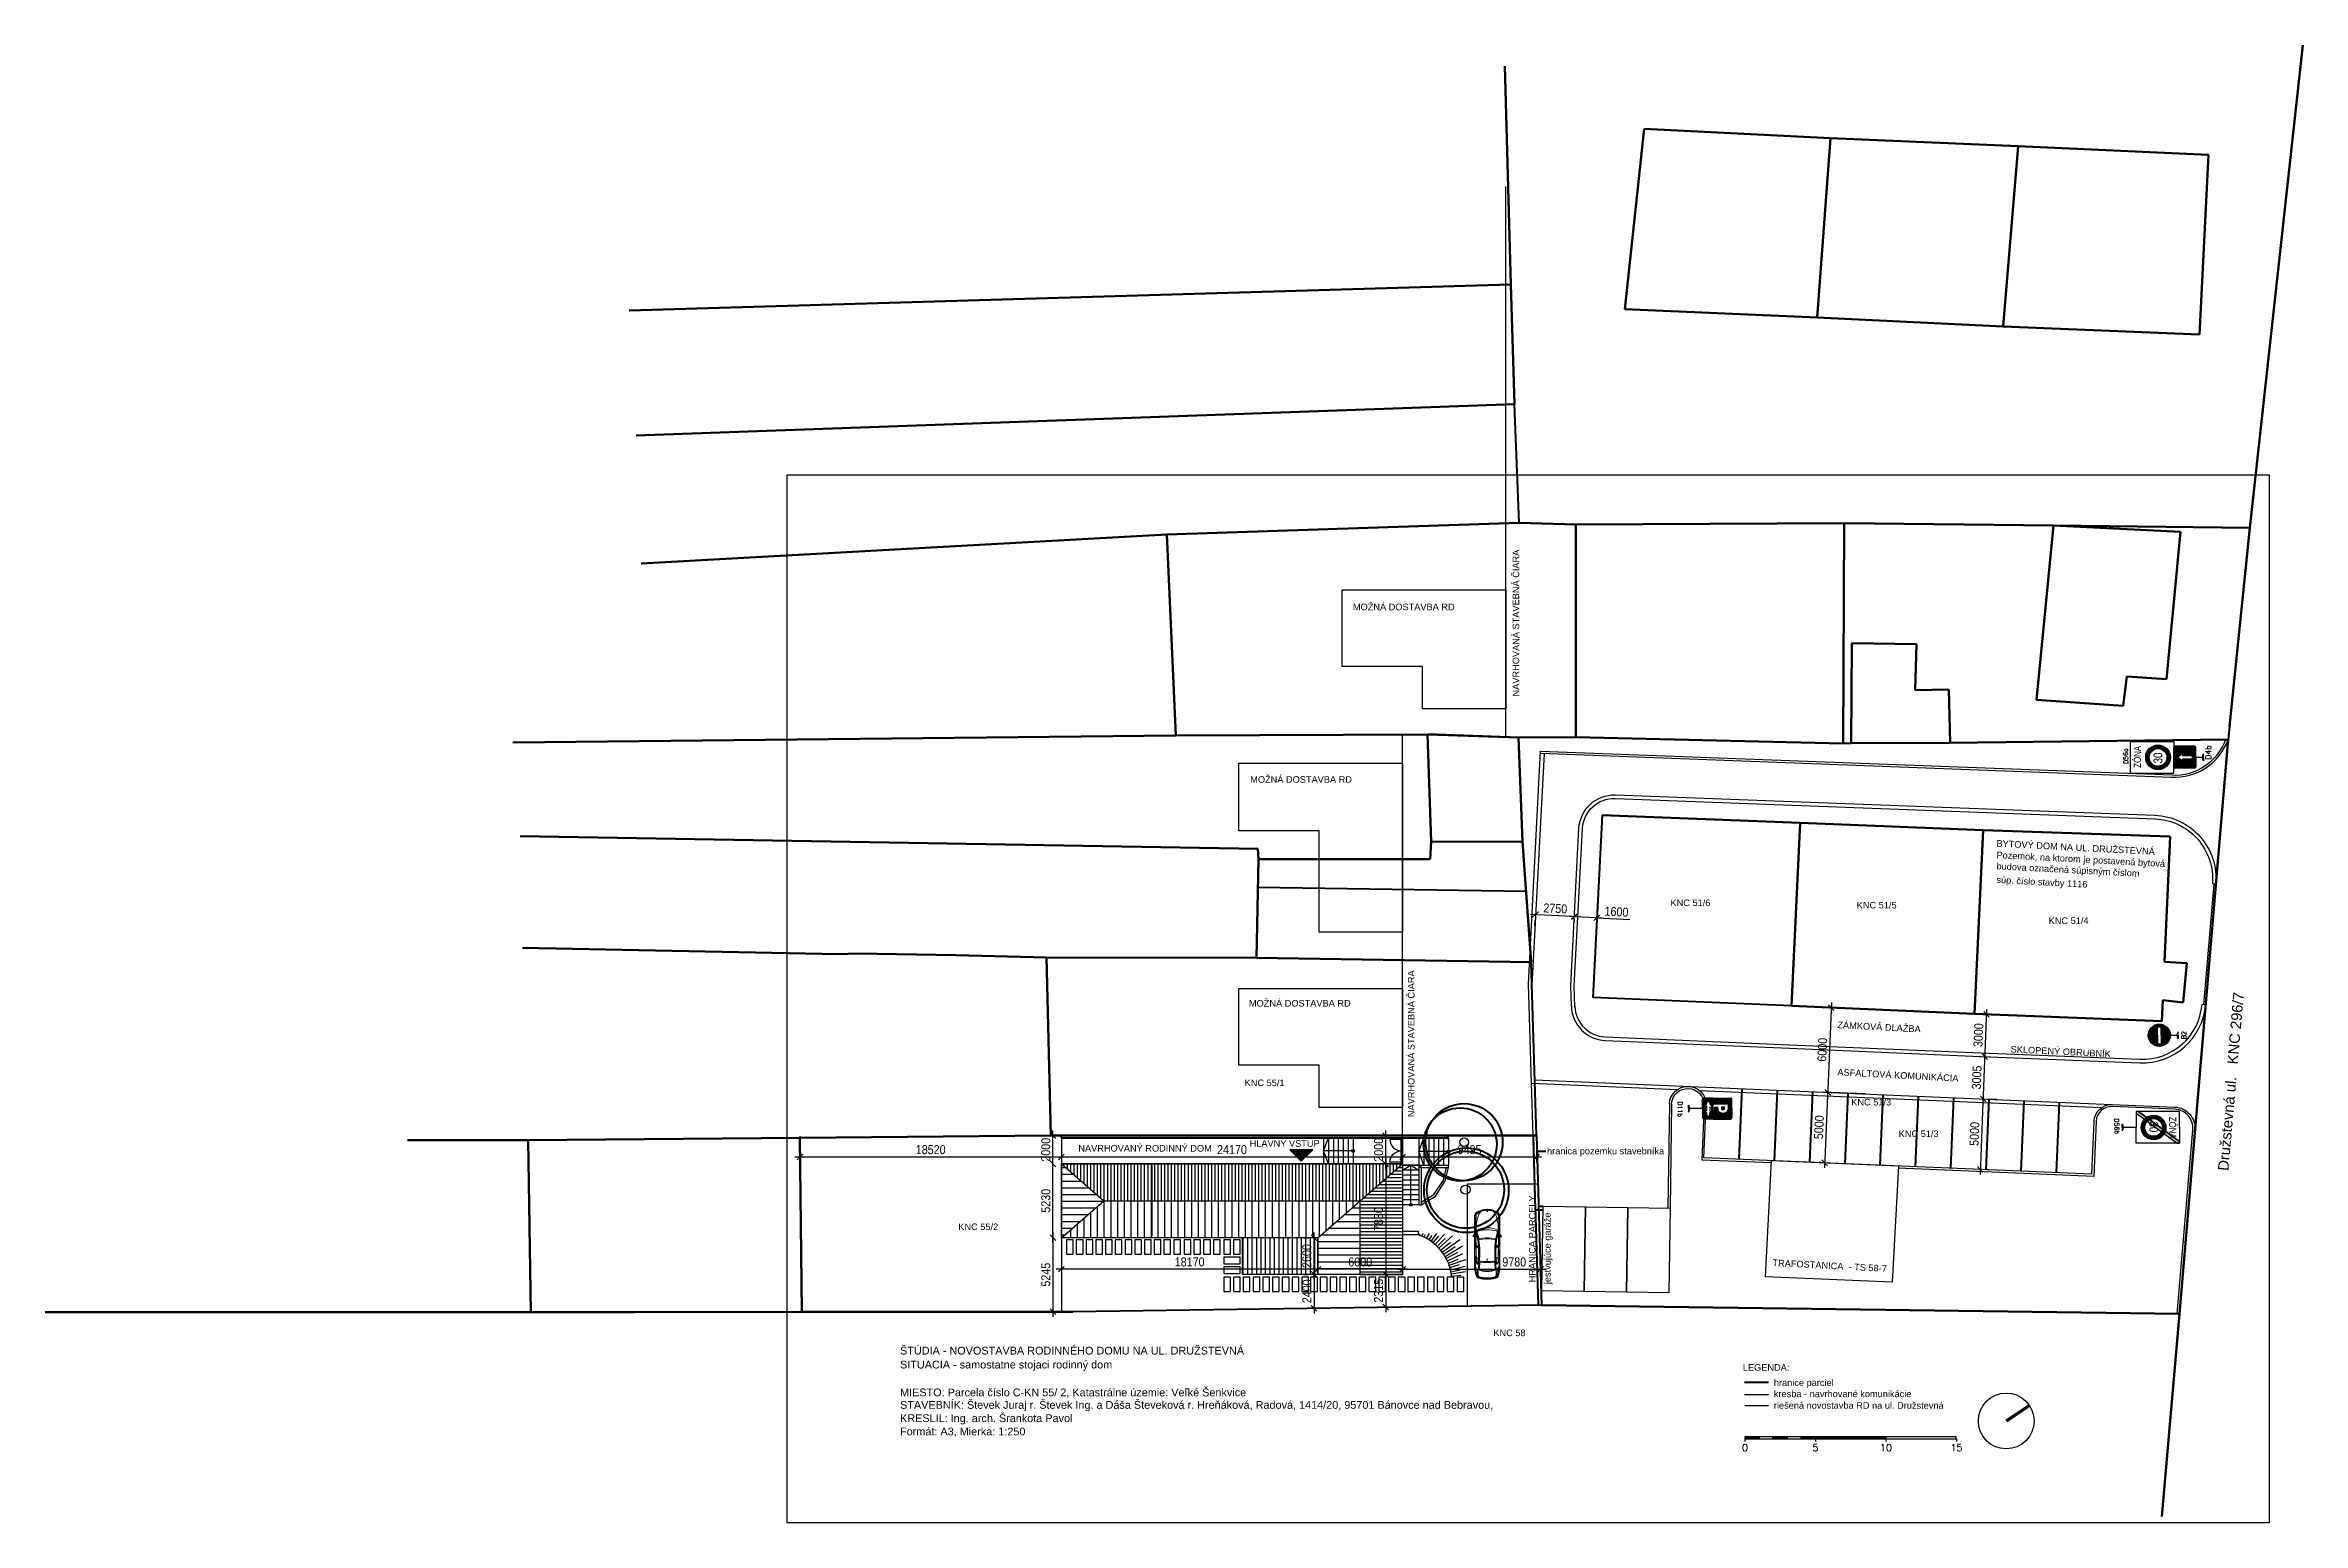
# Model space of a CAD drawing. Header units: millimetres. Extents: x 465413 to 965836, y 2516576 to 3795663.
# Drawn here: x 788881 to 948826, y 2516576 to 2621270 of the extents above; entities that cross this region are included whole.
import ezdxf
from ezdxf.enums import TextEntityAlignment as Align
from ezdxf.lldxf.tags import DXFTag

# ---------------------------------------------------------------- set-up
doc = ezdxf.new("R2010")
doc.units = ezdxf.units.MM
for name, color, linetype in [('DIM_100', 64, 'Continuous'), ('Dopr-znač', 122, 'Continuous'), ('DZ', 7, 'Continuous'), ('KOTY', 96, 'Continuous'), ('MUR-POH', 64, 'Continuous'), ('MUR_REZ', 3, 'Continuous'), ('TXT_50_MIESTN', 7, 'Continuous'), ('červená', 1, 'Continuous'), ('čierna', 7, 'Continuous'), ('šedá', 8, 'Continuous')]:
    doc.layers.add(name, color=color, linetype=linetype)
for name, color, linetype, lineweight in [('modrá', 5, 'Continuous', 5), ('P', 250, 'Continuous', 100), ('Srafy', 8, 'Continuous', 5)]:
    doc.layers.add(name, color=color, linetype=linetype, lineweight=lineweight)
doc.styles.add('ARIAL', font='arial.ttf', dxfattribs={"height": 250})
doc.styles.add('ROMANS', font='arial.ttf', dxfattribs={"width": 0.85})
doc.styles.add('ROMANS17', font='ROMANS', dxfattribs={"height": 0.85})
doc.styles.add('SIMPLEX', font='SIMPLEX.SHX', dxfattribs={"width": 0.7})
tags = doc.linetypes.add('DASHED', pattern=[0.75, 0.5, -0.25]).pattern_tags.tags
tags[6:7] = [DXFTag(74, 4), DXFTag(75, 0), DXFTag(340, '0'), DXFTag(46, 1.0), DXFTag(50, 0.0), DXFTag(44, 0.0), DXFTag(45, 0.0)]
tags[4:5] = [DXFTag(74, 4), DXFTag(75, 0), DXFTag(340, '0'), DXFTag(46, 1.0), DXFTag(50, 0.0), DXFTag(44, 0.0), DXFTag(45, 0.0)]
doc.dimstyles.new('PAJO1-studia', dxfattribs={"dimtxt": 160, "dimasz": 100, "dimexe": 100, "dimexo": 250, "dimgap": 45, "dimtad": 1, "dimdec": 0, "dimrnd": 5, "dimtxsty": 'ROMANS', "dimblk": 'OBLIQUE', "dimcen": 200, "dimdle": 90, "dimadec": 0, "dimazin": 0, "dimtfac": 1, "dimtdec": 0, "dimtmove": 1, "dimatfit": 3, "dimfxl": 1, "dimarcsym": 0})

msp = doc.modelspace()

# ---------------------------------------------------------------- texts
at = {"layer": 'DIM_100', "color": 1, "style": 'SIMPLEX'}
for s, p in [('0', (909301.3, 2521654.4)), ('5', (914296, 2521654.4)), ('10', (919290.7, 2521654.4)), ('15', (924285.4, 2521654.4))]:
    msp.add_text(s, height=500, dxfattribs=at).set_placement(p, align=Align.CENTER)
at = {"layer": 'TXT_50_MIESTN', "style": 'ARIAL'}
for s, height, rotation, p in [('NAVRHOVANÁ STAVEBNÁ ČIARA', 466.667, 90, (893307.9, 2575127.1)), ('BYTOVÝ DOM NA UL. DRUŽSTEVNÁ', 466.667, 357, (927111.5, 2564489.1)), ('Pozemok, na ktorom je postavená bytová', 466.667, 357, (927111.5, 2563671.3)), ('súp. číslo stavby 1116', 466.667, 357, (927111.5, 2561912.9)), ('budova označená súpisným číslom', 466.667, 357, (927111.5, 2562881.8)), ('NAVRHOVANÁ STAVEBNÁ ČIARA', 466.667, 90, (885890.4, 2545321.2)), ('Družstevná ul.   KNC 296/7', 750, 85, (943550.8, 2541493.2)), ('ZÁMKOVÁ DLAŽBA', 466.667, 357, (915842.8, 2551630)), ('SKLOPENÝ OBRUBNÍK', 466.667, 357.278941, (928117.7, 2549905.1)), ('ASFALTOVÁ KOMUNIKÁCIA', 466.667, 357, (915842.8, 2548287)), ('TRAFOSTANICA  - TS 58-7', 466.667, 357, (911242.4, 2534779.1))]:
    msp.add_text(s, height=height, rotation=rotation, dxfattribs=at).set_placement(p)
for s, height, p in [('MOŽNÁ DOSTAVBA RD', 466.667, (881529.7, 2581233.2)), ('MOŽNÁ DOSTAVBA RD', 466.667, (874253.4, 2569010.8)), ('KNC 51/6', 466.67, (904029.8, 2560271.1)), ('KNC 51/5', 466.67, (917221.8, 2560106.2)), ('KNC 51/4', 466.67, (930816.9, 2559005.4)), ('MOŽNÁ DOSTAVBA RD', 466.667, (874163.7, 2553153)), ('KNC 55/1', 466.67, (873859.5, 2547518.5)), ('KNC 51/3', 466.67, (916833.3, 2546147.7)), ('NAVRHOVANÝ RODINNÝ DOM', 466.667, (862077.4, 2542879.7)), ('HLAVNÝ VSTUP', 466.667, (874210.3, 2543221.2)), ('hranica pozemku stavebníka', 466.667, (895281, 2542684.8)), ('KNC 51/3', 466.67, (920196.2, 2543907.5)), ('KNC 55/2', 466.67, (853573.9, 2537317.2)), ('ŠTÚDIA - NOVOSTAVBA RODINNÉHO DOMU NA UL. DRUŽSTEVNÁ', 550, (849446.4, 2528500.8)), ('KNC 58', 466.67, (891477.8, 2529803.7)), ('SITUACIA - samostatne stojaci rodinný dom ', 550, (849446.4, 2527514)), ('LEGENDA:', 466.67, (909152.4, 2527352.4)), ('MIESTO: Parcela číslo C-KN 55/ 2, Katastrálne územie:^JVeľké Šenkvice', 550, (849446.4, 2525543.3)), ('kresba - navrhované komunikácie', 466.667, (911350.4, 2525482.2)), ('hranice parciel', 466.667, (911350.4, 2526275.9)), ('STAVEBNÍK: Števek Juraj r. Števek Ing. a Dáša Števeková r. Hreňáková, Radová, 1414/20, 95701 Bánovce nad Bebravou,', 550, (849446.4, 2524657.1)), ('KRESLIL: Ing. arch. Šrankota Pavol', 550, (849446.4, 2523715.1)), ('riešená novostavba RD na ul. Družstevná', 466.667, (911350.4, 2524659)), ('Formát: A3, Mierka: 1:250', 550, (849446.4, 2522774.2))]:
    msp.add_text(s, height=height, dxfattribs=at).set_placement(p)
at = {"layer": 'TXT_50_MIESTN', "char_height": 466.667, "attachment_point": 5, "rotation": 90, "style": 'ARIAL'}
for s, insert in [('{HRANICA PARCELY}', (894234.4, 2536698.3)), ('{jestvujúce garáže}', (895376.5, 2536024))]:
    msp.add_mtext(s, dxfattribs=dict(at, insert=insert))
at = {"layer": 'čierna', "style": 'ROMANS17'}
for s, height, rotation, p in [('D56a', 322.73, 91.811215, (936453.7, 2570344.6)), ('D4b', 393.25, 90, (942323.1, 2570649.9)), ('B2', 322.73, 90.020369, (940555.9, 2550846)), ('D11b', 322.73, 270, (904552.7, 2546437.9)), ('D56b', 322.73, 271.811215, (935468.8, 2545224.3))]:
    msp.add_text(s, height=height, rotation=rotation, dxfattribs=at).set_placement(p)
at = {"layer": 'čierna', "ltscale": 0.1, "style": 'ARIAL', "width": 0.8}
for s, height, p in [('ZÓNA', 500, (937351.8, 2570072.3)), ('30', 625, (938869, 2570375.4))]:
    msp.add_text(s, height=height, rotation=89.897902, dxfattribs=at).set_placement(p)
at = {"layer": 'šedá', "ltscale": 0.1, "style": 'ARIAL', "width": 0.8}
for s, height, p in [('30', 625, (937949.8, 2545019.8)), ('ZÓNA', 500, (939354.4, 2545344.2))]:
    msp.add_text(s, height=height, rotation=270, dxfattribs=at).set_placement(p)

# ---------------------------------------------------------------- blocks, each defined once
blk = doc.blocks.new('bmw plan')
at = {"layer": 'Srafy'}
h = blk.add_hatch(dxfattribs=at)
h.set_pattern_fill('ANSI31', color=256, scale=5, angle=135, style=0)
h.set_pattern_definition([(180, (909113.534, 2991635.811), (-3e-15, 15.875), [])])
h.paths.add_polyline_path([(916262, 2989517), (916301, 2989810, 0.4577767), (916282, 2989831, 0.0232995), (916262, 2989788, 0.0473252), (916229, 2989472, 0.2667401)])
h = blk.add_hatch(dxfattribs=at)
h.set_pattern_fill('ANSI31', color=256, scale=5, angle=135, style=0)
h.set_pattern_definition([(180, (909113.534, 2987276.192), (-3e-15, -15.875), [])])
h.paths.add_polyline_path([(916301, 2989102), (916262, 2989395, 0.2667401), (916229, 2989440, 0.0473252), (916262, 2989124, 0.0232995), (916282, 2989081, 0.4577767)])
h = blk.add_hatch(color=256, dxfattribs=at)
h.paths.add_polyline_path([(916361, 2989426), (916361, 2989456), (916331, 2989456, 0.4142136)])
h.paths.add_polyline_path([(916391, 2989456, 0.4142136), (916361, 2989486), (916361, 2989456)])
for p, q in [((916327, 2989456), (916395, 2989456)), ((916361, 2989490), (916361, 2989422)), ((918750, 2990248), (918881, 2990076)), ((918980, 2990077), (918940, 2990245)), ((919647, 2990233), (919686, 2990083)), ((919664, 2990233), (919703, 2990084)), ((919894, 2989456), (919716, 2989456)), ((920851, 2990270), (920871, 2990229)), ((918750, 2988664), (918881, 2988836)), ((918980, 2988835), (918940, 2988667)), ((919647, 2988679), (919686, 2988829)), ((919664, 2988679), (919703, 2988828)), ((920851, 2988642), (920871, 2988683))]:
    blk.add_line(p, q, dxfattribs=at)
at = {"layer": 'Srafy', "flags": 128}
for points in [[(916777, 2990359, 0.1084175), (916484, 2990274, 0.1823754), (916398, 2990175), (916262, 2989788, 0.0497867), (916229, 2989456, 3.4044996)], [(916282, 2989831, -0.4577767), (916301, 2989810), (916262, 2989517, -0.2667401), (916229, 2989472, -3.0441434)], [(916777, 2988553, -0.1084175), (916484, 2988638, -0.1823754), (916398, 2988737), (916262, 2989124, -0.0497867), (916229, 2989456, -3.4044996)], [(916282, 2989081, 0.4577767), (916301, 2989102), (916262, 2989395, 0.2667401), (916229, 2989440, 3.0441434)], [(916262, 2989788, -0.0856694), (916357, 2989934, 0.0389013), (916446, 2990046, -0.07753), (916573, 2990183, -0.1625173), (916753, 2990248), (917469, 2990297, -0.1732024), (917658, 2990244), (917720, 2990199)], [(916289, 2989842, 0.3477222), (916316, 2989844, -0.0145011), (916428, 2989939, -0.0751975), (916646, 2990066, -0.051161), (917088, 2990191, -0.039104), (917534, 2990233), (917756, 2990242, -0.0931964), (917803, 2990235, 14.044846)], [(916388, 2989969, 0.0794052), (916300, 2989456, 289.4994659)], [(916388, 2988943, -0.0794052), (916300, 2989456, -289.4994659)], [(916324, 2989895), (916412, 2990106, 0.0783984), (916420, 2990139, -0.1209831), (916436, 2990184, -0.1654972), (916535, 2990264, -0.0768534), (916666, 2990290, -0.8195791), (916673, 2990263, 0.12078), (916552, 2990166, -8.7351121)], [(916419, 2990008), (916537, 2990193, -0.1244726), (916666, 2990290, -4.6057459)], [(916677, 2990266, -0.0359361), (917226, 2990318)], [(917546, 2989456), (917546, 2989521, -0.1637013), (917720, 2990199, -0.3762555), (917756, 2990209), (918388, 2990052, 0.06399), (918316, 2989456, -3.405281)], [(917546, 2989456), (917546, 2989391, 0.1637013), (917720, 2988713, 0.3762555), (917756, 2988703), (918388, 2988860, -0.06399), (918316, 2989456, 3.405281)], [(917690, 2989456), (917690, 2989600, -0.0725805), (917762, 2990097, -0.231108), (917816, 2990155, -0.1448247), (917886, 2990161), (918292, 2990055, -0.3460639), (918318, 2990020, 0.0568637), (918253, 2989456, -4.9586446)], [(917690, 2989456), (917690, 2989312, 0.0725805), (917762, 2988815, 0.231108), (917816, 2988757, 0.1448247), (917886, 2988751), (918292, 2988857, 0.3460639), (918318, 2988892, -0.0568637), (918253, 2989456, 4.9586446)], [(917885, 2990251, -0.0761532), (917843, 2990247, 0.1628771), (917803, 2990235, -12.3982112)], [(917803, 2990235), (918401, 2990089, 0.0364588), (918695, 2990040, 0.0307228), (919390, 2990017, 0.0211518), (920517, 2990097, 5.7944237)], [(917843, 2990247), (918433, 2990114, 0.0646705), (918937, 2990067, 4.6181801)], [(917845, 2990256), (918436, 2990124, 0.0575261), (918881, 2990076, 0.0575261)], [(918036, 2990300), (918064, 2990289, 0.3491805), (918080, 2990294), (918181, 2990449, 0.4960996), (918176, 2990463, 0.2813058), (918092, 2990452), (917970, 2990305, -0.1595993), (917885, 2990251, -8.8265121)], [(918036, 2990300), (918010, 2990308, 0.2450594), (917992, 2990305, -4.8551066)], [(918168, 2990428, 0.4393726), (918102, 2990417), (918010, 2990308)], [(918036, 2990300, 0.7783985), (918036, 2990272, -0.2667802), (918106, 2990204, -11.6272233)], [(918108, 2990337), (918140, 2990337, -0.0041659), (918538, 2990343, -0.0041659)], [(920517, 2990097), (920003, 2990029, -0.0151443), (919717, 2989999, -0.0205245), (919200, 2989984, -0.0367325), (918388, 2990052, -3.2197201)], [(918537, 2990342, -0.1234136), (918605, 2990359), (918677, 2990362, -0.1690522), (918758, 2990342, -8.110958)], [(918758, 2990342, -0.2995218), (918701, 2990302, -0.0242278), (918603, 2990305, -0.2289998), (918537, 2990342, -2.4521238)], [(918720, 2990359), (920405, 2990359, -0.0910083), (920563, 2990330, 0.0636528), (920707, 2990295, -0.0679922), (920990, 2990225, -0.1138313), (921063, 2990174, -0.1461316), (921142, 2990008, -0.0306207), (921195, 2989456)], [(918720, 2988553), (920405, 2988553, 0.0910083), (920563, 2988582, -0.0636528), (920707, 2988617, 0.0679922), (920990, 2988687, 0.1138313), (921063, 2988738, 0.1461316), (921142, 2988904, 0.0306207), (921195, 2989456)], [(918757, 2990343, -0.0092871), (919645, 2990322)], [(918794, 2990359), (918810, 2990342, -0.2368775), (918836, 2990261), (918937, 2990067), (919539, 2990067, 0.0673239), (920051, 2990137, 0.6143941), (920064, 2990202), (920015, 2990239, -0.1287552), (919971, 2990306, 0.2601257), (919963, 2990313, -0.0041719), (919878, 2990359, -4.4057074)], [(918980, 2990077), (919539, 2990077, 0.0642636), (920026, 2990140, 0.0642636)], [(919645, 2990322, -0.1234136), (919713, 2990336), (919785, 2990336, -0.1690522), (919865, 2990312, -8.110958)], [(919865, 2990312, -0.2995218), (919806, 2990275, -0.0242278), (919708, 2990282, -0.2289998), (919645, 2990322, -2.4521238)], [(920115, 2990190, -0.5954483), (920100, 2990133, -0.0410097), (919666, 2990063, 43.3020124)], [(919865, 2990312, -0.0043783), (920283, 2990287, -0.0149317), (920871, 2990229, -0.1973432), (921003, 2990154), (921072, 2989977), (920986, 2990099, 0.2032777), (920835, 2990193, -0.3064395), (920785, 2990240)], [(919882, 2990014, -0.0380497), (919929, 2989456, -12.0035671)], [(919882, 2988898, 0.0380497), (919929, 2989456, 12.0035671)], [(920587, 2989456), (920587, 2989485, 0.0683336), (920518, 2989987, 0.3658259), (920460, 2990026, 0.0035306), (920009, 2989975, 0.3790713), (919967, 2989928, -0.0364825), (919987, 2989456, 2.4352309)], [(920587, 2989456), (920587, 2989427, -0.0683336), (920518, 2988925, -0.3658259), (920460, 2988886, -0.0035306), (920009, 2988937, -0.3790713), (919967, 2988984, 0.0364825), (919987, 2989456, -2.4352309)], [(919987, 2990227), (920033, 2990184, -0.5429823), (920026, 2990140, -0.5645055)], [(920354, 2990197), (920860, 2990140, -0.1157313), (921010, 2990066, -4.148629)], [(920517, 2990097, -0.1053741), (920626, 2989456, -46.9091624)], [(920517, 2990097), (920935, 2990097, -0.1996539), (921010, 2990066, -5.8992134)], [(920517, 2988815, 0.1053741), (920626, 2989456, 46.9091624)], [(920935, 2990097, -0.2032798), (921088, 2989867, -0.051089), (921122, 2989456, -4.5761051)], [(920935, 2988815, 0.2032798), (921088, 2989046, 0.051089), (921122, 2989456, 4.5761051)], [(921083, 2989456), (921083, 2989544, 0.0860403), (921007, 2989984, 0.0985523), (920945, 2990070, 0.3461932)], [(921083, 2989456), (921083, 2989368, -0.0860403), (921007, 2988928, -0.0985523), (920945, 2988842, -0.3461932)], [(921072, 2989977, -0.0837208), (921128, 2989650), (921128, 2989456)], [(921072, 2989977, -0.2170755), (921159, 2989889, -4.4855665)], [(921072, 2988935, 0.0837208), (921128, 2989262), (921128, 2989456)], [(916262, 2989124, 0.0856694), (916357, 2988978, -0.0389013), (916446, 2988866, 0.07753), (916573, 2988729, 0.1625173), (916753, 2988664), (917469, 2988615, 0.1732024), (917658, 2988668), (917720, 2988713)], [(916289, 2989070, -0.3477222), (916316, 2989068, 0.0145011), (916428, 2988973, 0.0751975), (916646, 2988846, 0.051161), (917088, 2988721, 0.039104), (917534, 2988679), (917756, 2988670, 0.0931964), (917803, 2988677, -14.044846)], [(916324, 2989017), (916412, 2988806, -0.0783984), (916420, 2988773, 0.1209831), (916436, 2988728, 0.1654972), (916535, 2988648, 0.0768534), (916666, 2988622, 0.8195791), (916673, 2988649, -0.12078), (916552, 2988746, 8.7351121)], [(916419, 2988904), (916537, 2988719, 0.1244726), (916666, 2988622, 4.6057459)], [(916677, 2988646, 0.0359361), (917226, 2988594)], [(917803, 2988677), (918401, 2988823, -0.0364588), (918695, 2988872, -0.0307228), (919390, 2988895, -0.0211518), (920517, 2988815, -5.7944237)], [(917885, 2988661, 0.0761532), (917843, 2988665, -0.1628771), (917803, 2988677, 12.3982112)], [(917843, 2988665), (918433, 2988798, -0.0646705), (918937, 2988845, -4.6181801)], [(917845, 2988656), (918436, 2988788, -0.0575261), (918881, 2988836, -0.0575261)], [(918036, 2988612), (918064, 2988623, -0.3491805), (918080, 2988618), (918181, 2988463, -0.4960996), (918176, 2988449, -0.2813058), (918092, 2988460), (917970, 2988607, 0.1595993), (917885, 2988661, 8.8265121)], [(918036, 2988612), (918010, 2988604, -0.2450594), (917992, 2988607, 4.8551066)], [(918168, 2988484, -0.4393726), (918102, 2988495), (918010, 2988604)], [(918036, 2988612, -0.7783985), (918036, 2988640, 0.2667802), (918106, 2988708, 11.6272233)], [(918108, 2988575), (918140, 2988575, 0.0041659), (918538, 2988569, 0.0041659)], [(920517, 2988815), (920003, 2988883, 0.0151443), (919717, 2988913, 0.0205245), (919200, 2988928, 0.0367325), (918388, 2988860, 3.2197201)], [(918758, 2988570, 0.2995218), (918701, 2988610, 0.0242278), (918603, 2988607, 0.2289998), (918537, 2988570, 2.4521238)], [(918537, 2988570, 0.1234136), (918605, 2988553), (918677, 2988550, 0.1690522), (918758, 2988570, 8.110958)], [(918757, 2988569, 0.0092871), (919645, 2988590)], [(918794, 2988553), (918810, 2988570, 0.2368775), (918836, 2988651), (918937, 2988845), (919539, 2988845, -0.0673239), (920051, 2988775, -0.6143941), (920064, 2988710), (920015, 2988673, 0.1287552), (919971, 2988606, -0.2601257), (919963, 2988599, 0.0041719), (919878, 2988553, 4.4057074)], [(918980, 2988835), (919539, 2988835, -0.0642636), (920026, 2988772, -0.0642636)], [(919865, 2988600, 0.2995218), (919806, 2988637, 0.0242278), (919708, 2988630, 0.2289998), (919645, 2988590, 2.4521238)], [(919645, 2988590, 0.1234136), (919713, 2988576), (919785, 2988576, 0.1690522), (919865, 2988600, 8.110958)], [(920115, 2988722, 0.5954483), (920100, 2988779, 0.0410097), (919666, 2988849, -43.3020124)], [(919865, 2988600, 0.0043783), (920283, 2988625, 0.0149317), (920871, 2988683, 0.1973432), (921003, 2988758), (921072, 2988935), (920986, 2988813, -0.2032777), (920835, 2988719, 0.3064395), (920785, 2988672)], [(919987, 2988685), (920033, 2988728, 0.5429823), (920026, 2988772, 0.5645055)], [(920354, 2988715), (920860, 2988772, 0.1157313), (921010, 2988846, 4.148629)], [(920517, 2988815), (920935, 2988815, 0.1996539), (921010, 2988846, 5.8992134)], [(921072, 2988935, 0.2170755), (921159, 2989023, 4.4855665)]]:
    blk.add_lwpolyline(points, format="xyb", dxfattribs=at)
for points in [[(916777, 2990359), (918014, 2990359)], [(917226, 2990318), (917994, 2990334)], [(917368, 2990263), (917788, 2990279), (917939, 2990277)], [(918030, 2990275), (920015, 2990239)], [(918064, 2990260), (919987, 2990227)], [(918123, 2990359), (918608, 2990359)], [(918701, 2990302), (918674, 2990336), (918544, 2990334)], [(919806, 2990275), (919781, 2990309), (919651, 2990314)], [(916777, 2988553), (918014, 2988553)], [(917226, 2988594), (917994, 2988578)], [(917368, 2988649), (917788, 2988633), (917939, 2988635)], [(918030, 2988637), (920015, 2988673)], [(918064, 2988652), (919987, 2988685)], [(918123, 2988553), (918608, 2988553)], [(918701, 2988610), (918674, 2988576), (918544, 2988578)], [(919806, 2988637), (919781, 2988603), (919651, 2988598)]]:
    blk.add_lwpolyline(points, dxfattribs=at)
at = {"layer": 'Srafy'}
for radius in [38.2, 29.7]:
    blk.add_circle((916361, 2989456), radius, dxfattribs=at)
blk = doc.blocks.new('_OBLIQUE')
at = {"color": 0, "linetype": 'ByBlock'}
blk.add_line((-0.5, -0.5), (0.5, 0.5), dxfattribs=at)
blk = doc.blocks.new('*D393')
at = {"layer": 'Defpoints', "color": 0}
for p in [(926166, 2546610), (925953, 2541615), (925971, 2541614)]:
    blk.add_point(p, dxfattribs=at)
at = {"layer": 'KOTY', "color": 0, "lineweight": -2}
for p, q in [((926185, 2546969), (925956, 2541255)), ((927165, 2546570), (926571, 2546593)), ((926953, 2541575), (926370, 2541598))]:
    blk.add_line(p, q, dxfattribs=at)
at = {"layer": 'KOTY', "color": 0, "lineweight": -2, "xscale": 400, "yscale": 400, "zscale": 400}
for p, rotation in [((926171, 2546610), 87.7022656876608), ((925971, 2541614), 267.7022656876608)]:
    blk.add_blockref('_OBLIQUE', p, dxfattribs=dict(at, rotation=rotation))
at = {"layer": 'KOTY', "color": 0, "insert": (925564, 2544132), "char_height": 640, "attachment_point": 5, "rotation": 87.70227, "style": 'ROMANS'}
blk.add_mtext('5000', dxfattribs=at)
blk = doc.blocks.new('*D392')
at = {"layer": 'Defpoints', "color": 0}
for p in [(919078, 2552918), (915163, 2547079), (918823, 2546923)]:
    blk.add_point(p, dxfattribs=at)
at = {"layer": 'KOTY', "color": 0, "lineweight": -2}
for p, q in [((918079, 2552960), (915018, 2553091)), ((915433, 2553433), (915147, 2546720)), ((917823, 2546966), (914763, 2547096))]:
    blk.add_line(p, q, dxfattribs=at)
at = {"layer": 'KOTY', "color": 0, "lineweight": -2, "xscale": 400, "yscale": 400, "zscale": 400}
for p, rotation in [((915418, 2553074), 87.56290644926283), ((915163, 2547079), 267.5629064492628)]:
    blk.add_blockref('_OBLIQUE', p, dxfattribs=dict(at, rotation=rotation))
at = {"layer": 'KOTY', "color": 0, "insert": (914784, 2550098), "char_height": 640, "attachment_point": 5, "rotation": 87.56291, "style": 'ROMANS'}
blk.add_mtext('6000', dxfattribs=at)
blk = doc.blocks.new('*D391')
at = {"layer": 'Defpoints', "color": 0}
for p in [(918822, 2546923), (914950, 2542084), (915684, 2542053)]:
    blk.add_point(p, dxfattribs=at)
at = {"layer": 'KOTY', "color": 0, "lineweight": -2}
for p, q in [((917823, 2546966), (914763, 2547096)), ((915178, 2547439), (914935, 2541725)), ((914685, 2542096), (914550, 2542101))]:
    blk.add_line(p, q, dxfattribs=at)
at = {"layer": 'KOTY', "color": 0, "lineweight": -2, "xscale": 400, "yscale": 400, "zscale": 400}
for p, rotation in [((915162, 2547079), 87.56290644926308), ((914950, 2542084), 267.562906449263)]:
    blk.add_blockref('_OBLIQUE', p, dxfattribs=dict(at, rotation=rotation))
at = {"layer": 'KOTY', "color": 0, "insert": (914550, 2544603), "char_height": 640, "attachment_point": 5, "rotation": 87.56291, "style": 'ROMANS'}
blk.add_mtext('5000', dxfattribs=at)
blk = doc.blocks.new('*D390')
at = {"layer": 'Defpoints', "color": 0}
for p in [(925068, 2552661), (924947, 2549664), (926291, 2549610)]:
    blk.add_point(p, dxfattribs=at)
at = {"layer": 'KOTY', "color": 0, "lineweight": -2}
for p, q in [((926426, 2552967), (926277, 2549250)), ((926067, 2552621), (926811, 2552591)), ((925947, 2549623), (926691, 2549594))]:
    blk.add_line(p, q, dxfattribs=at)
at = {"layer": 'KOTY', "color": 0, "lineweight": -2, "xscale": 400, "yscale": 400, "zscale": 400}
for p, rotation in [((926412, 2552607), 87.70226568766051), ((926291, 2549610), 267.7022656876605)]:
    blk.add_blockref('_OBLIQUE', p, dxfattribs=dict(at, rotation=rotation))
at = {"layer": 'KOTY', "color": 0, "insert": (925845, 2551129), "char_height": 640, "attachment_point": 5, "rotation": 87.70227, "style": 'ROMANS'}
blk.add_mtext('3000', dxfattribs=at)
blk = doc.blocks.new('*D389')
at = {"layer": 'Defpoints', "color": 0}
for p in [(924947, 2549664), (926166, 2546610), (926171, 2546610)]:
    blk.add_point(p, dxfattribs=at)
at = {"layer": 'KOTY', "color": 0, "lineweight": -2}
for p, q in [((925947, 2549623), (926691, 2549594)), ((926306, 2549969), (926157, 2546250)), ((927165, 2546570), (926571, 2546593))]:
    blk.add_line(p, q, dxfattribs=at)
at = {"layer": 'KOTY', "color": 0, "lineweight": -2, "xscale": 400, "yscale": 400, "zscale": 400}
for p, rotation in [((926291, 2549610), 87.70226568766121), ((926171, 2546610), 267.7022656876612)]:
    blk.add_blockref('_OBLIQUE', p, dxfattribs=dict(at, rotation=rotation))
at = {"layer": 'KOTY', "color": 0, "insert": (925725, 2548130), "char_height": 640, "attachment_point": 5, "rotation": 87.70227, "style": 'ROMANS'}
blk.add_mtext('3005', dxfattribs=at)
blk = doc.blocks.new('*D388')
at = {"layer": 'Defpoints', "color": 0}
for p in [(897215, 2559523), (897258, 2560338), (898855, 2560255)]:
    blk.add_point(p, dxfattribs=at)
at = {"layer": 'KOTY', "color": 0, "lineweight": -2}
for p, q in [((899172, 2559421), (896855, 2559542)), ((897205, 2559340), (897194, 2559124)), ((898803, 2559256), (898792, 2559040)), ((898813, 2559440), (901139, 2559318))]:
    blk.add_line(p, q, dxfattribs=at)
at = {"layer": 'KOTY', "color": 0, "lineweight": -2, "xscale": 400, "yscale": 400, "zscale": 400}
for p, rotation in [((897215, 2559523), 177.0026736229556), ((898813, 2559440), 357.0026736229556)]:
    blk.add_blockref('_OBLIQUE', p, dxfattribs=dict(at, rotation=rotation))
at = {"layer": 'KOTY', "color": 0, "insert": (900202, 2559874), "char_height": 640, "attachment_point": 5, "rotation": 357.00267, "style": 'ROMANS'}
blk.add_mtext('1600', dxfattribs=at)
blk = doc.blocks.new('*D387')
at = {"layer": 'Defpoints', "color": 0}
for p in [(894469, 2559668), (894479, 2559865), (897258, 2560338)]:
    blk.add_point(p, dxfattribs=at)
at = {"layer": 'KOTY', "color": 0, "lineweight": -2}
for p, q in [((897574, 2559506), (894109, 2559687)), ((894427, 2558866), (894448, 2559269)), ((897205, 2559340), (897194, 2559125))]:
    blk.add_line(p, q, dxfattribs=at)
at = {"layer": 'KOTY', "color": 0, "lineweight": -2, "xscale": 400, "yscale": 400, "zscale": 400}
for p, rotation in [((894469, 2559668), 177.0026736229553), ((897215, 2559525), 357.0026736229554)]:
    blk.add_blockref('_OBLIQUE', p, dxfattribs=dict(at, rotation=rotation))
at = {"layer": 'KOTY', "color": 0, "insert": (895868, 2560103), "char_height": 640, "attachment_point": 5, "rotation": 357.00267, "style": 'ROMANS'}
blk.add_mtext('2750', dxfattribs=at)
blk = doc.blocks.new('Zákaz vjazdu všetkých vozidiel - B 2')
at = {"layer": 'červená'}
h = blk.add_hatch(color=256, dxfattribs=at)
h.paths.add_polyline_path([(-330, 350, 1), (330, 350, 1)])
h.paths.add_polyline_path([(0, 410), (269, 410), (269, 290), (0, 290), (-269, 290), (-269, 410)], flags=16)
for p, q in [((0, 410), (-269, 410)), ((-269, 410), (-269, 290)), ((0, 290), (-269, 290)), ((0, 410), (269, 410)), ((0, 290), (269, 290)), ((269, 410), (269, 290))]:
    blk.add_line(p, q, dxfattribs=at)
blk.add_circle((0, 350), 330, dxfattribs=at)
at = {"layer": 'čierna'}
blk.add_circle((0, 350), 350, dxfattribs=at)
blk = doc.blocks.new('*U396', base_point=(-3845, -6063))
at = {"color": 0}
for points in [[(-3845, -6063), (-3845, -6005), (-3919, -6005)], [(-3919, -6005), (-3919, -6063), (-3845, -6063)]]:
    blk.add_solid(points, dxfattribs=at)
blk = doc.blocks.new('IP11b')
at = {"color": 5, "linetype": 'Continuous'}
for points in [[(13535, -3315), (13890, -3315), (13535, -3406), (13890, -3407)], [(13535, -3406), (13890, -3407), (13890, -3407), (13890, -3315)], [(13890, -3407), (13890, -3315), (14035, -3407), (14035, -3315)], [(13535, -3756), (13685, -3756), (13535, -3406), (13685, -3407)], [(13628, -3865), (13735, -3815), (13535, -3756)], [(13627, -3907), (13628, -3865), (13535, -3756)], [(13627, -3907), (13535, -3756), (13535, -4015)], [(13735, -3815), (13735, -3756), (13535, -3756)], [(13627, -3907), (13535, -4015), (13735, -4015)], [(13673, -3908), (13673, -3907), (13627, -3907)], [(13673, -3912), (13673, -3908), (13627, -3907)], [(13674, -3916), (13673, -3912), (13627, -3907)], [(13676, -3920), (13674, -3916), (13627, -3907)], [(13678, -3923), (13676, -3920), (13627, -3907)], [(13681, -3926), (13678, -3923), (13627, -3907)], [(13685, -3928), (13681, -3926), (13627, -3907)], [(13688, -3930), (13685, -3928), (13627, -3907)], [(13688, -3930), (13627, -3907), (13735, -4015)], [(13628, -3865), (13678, -3858), (13735, -3815)], [(13692, -3931), (13688, -3930), (13735, -4015)], [(13735, -4015), (13697, -3932), (13692, -3931)], [(13735, -4015), (13701, -3931), (13697, -3932)], [(13735, -4015), (13705, -3930), (13701, -3931)], [(13735, -4015), (13709, -3928), (13705, -3930)], [(13735, -4015), (13712, -3926), (13709, -3928)], [(13735, -4015), (13715, -3923), (13712, -3926)], [(13735, -4015), (13717, -3920), (13715, -3923)], [(13735, -4015), (13719, -3916), (13717, -3920)], [(13735, -4015), (13720, -3912), (13719, -3916)], [(13735, -4015), (13735, -3908), (13720, -3908)], [(13735, -4015), (13720, -3908), (13720, -3912)], [(13727, -3860), (13780, -3860), (13780, -3822)], [(13780, -3822), (13748, -3822), (13727, -3860)], [(13733, -3572), (13793, -3572), (13733, -3469), (13793, -3469)], [(13733, -3469), (13793, -3469), (13793, -3469), (13793, -3572)], [(13735, -3756), (13890, -3756), (13735, -3632), (13890, -3632)], [(13735, -4015), (13809, -4015), (13809, -3908)], [(13809, -3908), (13735, -3908), (13735, -4015)], [(13788, -3406), (13890, -3407), (13838, -3420), (13890, -3420)], [(13788, -3632), (13838, -3632), (13788, -3632), (13838, -3619)], [(13788, -3632), (13838, -3619), (13837, -3619), (13838, -3632)], [(13806, -3822), (13788, -3822), (13788, -3860)], [(13788, -3860), (13858, -3860), (13806, -3822)], [(13793, -3469), (13793, -3572), (13833, -3512), (13833, -3532)], [(13833, -3512), (13833, -3532), (13793, -3469), (13833, -3512)], [(13793, -3469), (13833, -3512), (13793, -3469), (13821, -3484)], [(13833, -3532), (13793, -3572), (13833, -3532), (13821, -3560)], [(14035, -3756), (13809, -3756), (13809, -3815)], [(14035, -3756), (13809, -3815), (13954, -3868)], [(13809, -3815), (13885, -3865), (13954, -3868)], [(13837, -3911), (13837, -3908), (13809, -3908)], [(13838, -3915), (13837, -3911), (13809, -3908)], [(13840, -3919), (13838, -3915), (13809, -3908)], [(13842, -3922), (13840, -3919), (13809, -3908)], [(13845, -3926), (13842, -3922), (13809, -3908)], [(13848, -3928), (13845, -3926), (13809, -3908)], [(13852, -3930), (13848, -3928), (13809, -3908)], [(13852, -3930), (13809, -3908), (13809, -4015)], [(13809, -4015), (14035, -4015), (13954, -3909)], [(13809, -4015), (13954, -3909), (13875, -3927)], [(13809, -4015), (13875, -3927), (13872, -3929)], [(13809, -4015), (13872, -3929), (13868, -3930)], [(13809, -4015), (13868, -3930), (13864, -3931)], [(13856, -3931), (13852, -3930), (13809, -4015)], [(13809, -4015), (13864, -3931), (13860, -3932)], [(13860, -3932), (13856, -3931), (13809, -4015)], [(13837, -3619), (13838, -3632), (13890, -3619), (13890, -3632)], [(13838, -3420), (13890, -3420), (13890, -3420), (13838, -3420)], [(13890, -3420), (13838, -3420), (13890, -3456), (13874, -3456)], [(13890, -3619), (13838, -3619), (13890, -3582), (13874, -3582)], [(13890, -3619), (13890, -3632), (13890, -3619), (13838, -3619)], [(13890, -3456), (13874, -3456), (13874, -3456), (13890, -3456)], [(13874, -3456), (13890, -3456), (13874, -3456), (13888, -3506)], [(13874, -3456), (13888, -3506), (13888, -3506), (13890, -3519)], [(13874, -3582), (13890, -3582), (13874, -3582), (13890, -3519)], [(13890, -3582), (13874, -3582), (13874, -3582), (13890, -3582)], [(13954, -3909), (13879, -3924), (13875, -3927)], [(13954, -3909), (13881, -3920), (13879, -3924)], [(13954, -3909), (13883, -3917), (13881, -3920)], [(13954, -3909), (13884, -3913), (13883, -3917)], [(13954, -3909), (13885, -3908), (13884, -3913)], [(13888, -3506), (13890, -3519), (13888, -3506), (13890, -3456)], [(13890, -3407), (14035, -3407), (13890, -3632), (14035, -3632)], [(13890, -3756), (14035, -3756), (13890, -3632), (14035, -3632)], [(14035, -4015), (14035, -3756), (13954, -3868)], [(14035, -4015), (13954, -3868), (13954, -3909)]]:
    blk.add_solid(points, dxfattribs=at)
blk.add_blockref('*U396', (13809, -3815), dxfattribs=at)
blk = doc.blocks.new('*D399')
at = {"layer": 'Defpoints', "color": 0}
for p in [(880075, 2544010), (883856, 2544010), (880075, 2542010)]:
    blk.add_point(p, dxfattribs=at)
at = {"layer": 'KOTY', "color": 0, "lineweight": -2}
for p, q in [((881075, 2544010), (884256, 2544010)), ((883856, 2541650), (883856, 2544370)), ((881075, 2542010), (884256, 2542010))]:
    blk.add_line(p, q, dxfattribs=at)
at = {"layer": 'KOTY', "color": 0, "lineweight": -2, "xscale": 400, "yscale": 400, "zscale": 400}
for p, rotation in [((883856, 2544010), 90), ((883856, 2542010), 270)]:
    blk.add_blockref('_OBLIQUE', p, dxfattribs=dict(at, rotation=rotation))
at = {"layer": 'KOTY', "color": 0, "insert": (883349, 2543010), "char_height": 640, "attachment_point": 5, "rotation": 90, "style": 'ROMANS'}
blk.add_mtext('2000', dxfattribs=at)
blk = doc.blocks.new('*D400')
at = {"layer": 'Defpoints', "color": 0}
for p in [(879047, 2534180), (878775, 2531780), (879080, 2531780)]:
    blk.add_point(p, dxfattribs=at)
at = {"layer": 'KOTY', "color": 0, "lineweight": -2}
for p, q in [((878047, 2534180), (878375, 2534180)), ((878775, 2534540), (878775, 2531420)), ((878080, 2531780), (878375, 2531780))]:
    blk.add_line(p, q, dxfattribs=at)
at = {"layer": 'KOTY', "color": 0, "lineweight": -2, "xscale": 400, "yscale": 400, "zscale": 400}
for p, rotation in [((878775, 2534180), 90), ((878775, 2531780), 270)]:
    blk.add_blockref('_OBLIQUE', p, dxfattribs=dict(at, rotation=rotation))
at = {"layer": 'KOTY', "color": 0, "insert": (878269, 2532980), "char_height": 640, "attachment_point": 5, "rotation": 90, "style": 'ROMANS'}
blk.add_mtext('2400', dxfattribs=at)
blk = doc.blocks.new('*D401')
at = {"layer": 'Defpoints', "color": 0}
for p in [(860877, 2536782), (860280, 2531536), (860879, 2531536)]:
    blk.add_point(p, dxfattribs=at)
at = {"layer": 'KOTY', "color": 0, "lineweight": -2}
for p, q in [((859877, 2536782), (859880, 2536782)), ((860280, 2537142), (860280, 2531176)), ((859879, 2531536), (859880, 2531536))]:
    blk.add_line(p, q, dxfattribs=at)
at = {"layer": 'KOTY', "color": 0, "lineweight": -2, "xscale": 400, "yscale": 400, "zscale": 400}
for p, rotation in [((860280, 2536782), 90), ((860280, 2531536), 270)]:
    blk.add_blockref('_OBLIQUE', p, dxfattribs=dict(at, rotation=rotation))
at = {"layer": 'KOTY', "color": 0, "insert": (859773, 2534159), "char_height": 640, "attachment_point": 5, "rotation": 90, "style": 'ROMANS'}
blk.add_mtext('5245', dxfattribs=at)
blk = doc.blocks.new('*D402')
at = {"layer": 'Defpoints', "color": 0}
for p in [(860280, 2542010), (860875, 2542010), (860877, 2536782)]:
    blk.add_point(p, dxfattribs=at)
at = {"layer": 'KOTY', "color": 0, "lineweight": -2}
for p, q in [((859875, 2542010), (859880, 2542010)), ((860280, 2536422), (860280, 2542370)), ((859877, 2536782), (859880, 2536782))]:
    blk.add_line(p, q, dxfattribs=at)
at = {"layer": 'KOTY', "color": 0, "lineweight": -2, "xscale": 400, "yscale": 400, "zscale": 400}
for p, rotation in [((860280, 2542010), 90), ((860280, 2536782), 270)]:
    blk.add_blockref('_OBLIQUE', p, dxfattribs=dict(at, rotation=rotation))
at = {"layer": 'KOTY', "color": 0, "insert": (859773, 2539396), "char_height": 640, "attachment_point": 5, "rotation": 90, "style": 'ROMANS'}
blk.add_mtext('5230', dxfattribs=at)
blk = doc.blocks.new('*D403')
at = {"layer": 'Defpoints', "color": 0}
for p in [(860280, 2544010), (860874, 2544010), (860875, 2542010)]:
    blk.add_point(p, dxfattribs=at)
at = {"layer": 'KOTY', "color": 0, "lineweight": -2}
for p, q in [((859874, 2544010), (859880, 2544010)), ((860280, 2541650), (860280, 2544370)), ((859875, 2542010), (859880, 2542010))]:
    blk.add_line(p, q, dxfattribs=at)
at = {"layer": 'KOTY', "color": 0, "lineweight": -2, "xscale": 400, "yscale": 400, "zscale": 400}
for p, rotation in [((860280, 2544010), 90), ((860280, 2542010), 270)]:
    blk.add_blockref('_OBLIQUE', p, dxfattribs=dict(at, rotation=rotation))
at = {"layer": 'KOTY', "color": 0, "insert": (859773, 2543010), "char_height": 640, "attachment_point": 5, "rotation": 90, "style": 'ROMANS'}
blk.add_mtext('2000', dxfattribs=at)
blk = doc.blocks.new('*D404')
at = {"layer": 'Defpoints', "color": 0}
for p in [(842357, 2544972), (860875, 2543131), (860875, 2542506)]:
    blk.add_point(p, dxfattribs=at)
at = {"layer": 'KOTY', "color": 0, "lineweight": -2}
for p, q in [((842357, 2543972), (842357, 2542106)), ((841997, 2542506), (861235, 2542506)), ((860875, 2542131), (860875, 2542106))]:
    blk.add_line(p, q, dxfattribs=at)
at = {"layer": 'KOTY', "color": 0, "lineweight": -2, "xscale": 400, "yscale": 400, "zscale": 400, "rotation": 180}
blk.add_blockref('_OBLIQUE', (842357, 2542506), dxfattribs=at)
at = {"layer": 'KOTY', "color": 0, "lineweight": -2, "xscale": 400, "yscale": 400, "zscale": 400}
blk.add_blockref('_OBLIQUE', (860875, 2542506), dxfattribs=at)
at = {"layer": 'KOTY', "color": 0, "insert": (851616, 2543013), "char_height": 640, "attachment_point": 5, "style": 'ROMANS'}
blk.add_mtext('18520', dxfattribs=at)
blk = doc.blocks.new('*D405')
at = {"layer": 'Defpoints', "color": 0}
for p in [(885047, 2533698), (894826, 2534549), (894826, 2533991)]:
    blk.add_point(p, dxfattribs=at)
at = {"layer": 'KOTY', "color": 0, "lineweight": -2}
for p, q in [((884687, 2534549), (895186, 2534549)), ((885047, 2534698), (885047, 2534949)), ((894826, 2534991), (894826, 2534949))]:
    blk.add_line(p, q, dxfattribs=at)
at = {"layer": 'KOTY', "color": 0, "lineweight": -2, "xscale": 400, "yscale": 400, "zscale": 400, "rotation": 180}
blk.add_blockref('_OBLIQUE', (885047, 2534549), dxfattribs=at)
at = {"layer": 'KOTY', "color": 0, "lineweight": -2, "xscale": 400, "yscale": 400, "zscale": 400}
blk.add_blockref('_OBLIQUE', (894826, 2534549), dxfattribs=at)
at = {"layer": 'KOTY', "color": 0, "insert": (892957, 2535056), "char_height": 640, "attachment_point": 5, "style": 'ROMANS'}
blk.add_mtext('9780', dxfattribs=at)
blk = doc.blocks.new('*D406')
at = {"layer": 'Defpoints', "color": 0}
for p in [(860875, 2543131), (885047, 2542506), (885047, 2542010)]:
    blk.add_point(p, dxfattribs=at)
at = {"layer": 'KOTY', "color": 0, "lineweight": -2}
for p, q in [((860515, 2542506), (885407, 2542506)), ((860875, 2542131), (860875, 2542106)), ((885047, 2543010), (885047, 2542906))]:
    blk.add_line(p, q, dxfattribs=at)
at = {"layer": 'KOTY', "color": 0, "lineweight": -2, "xscale": 400, "yscale": 400, "zscale": 400, "rotation": 180}
blk.add_blockref('_OBLIQUE', (860875, 2542506), dxfattribs=at)
at = {"layer": 'KOTY', "color": 0, "lineweight": -2, "xscale": 400, "yscale": 400, "zscale": 400}
blk.add_blockref('_OBLIQUE', (885047, 2542506), dxfattribs=at)
at = {"layer": 'KOTY', "color": 0, "insert": (872961, 2543013), "char_height": 640, "attachment_point": 5, "style": 'ROMANS'}
blk.add_mtext('24170', dxfattribs=at)
blk = doc.blocks.new('*D407')
at = {"layer": 'Defpoints', "color": 0}
for p in [(894540, 2544010), (885047, 2542010), (894540, 2542506)]:
    blk.add_point(p, dxfattribs=at)
at = {"layer": 'KOTY', "color": 0, "lineweight": -2}
for p, q in [((884687, 2542506), (894900, 2542506)), ((885047, 2543010), (885047, 2542906)), ((894540, 2543010), (894540, 2542106))]:
    blk.add_line(p, q, dxfattribs=at)
at = {"layer": 'KOTY', "color": 0, "lineweight": -2, "xscale": 400, "yscale": 400, "zscale": 400, "rotation": 180}
blk.add_blockref('_OBLIQUE', (885047, 2542506), dxfattribs=at)
at = {"layer": 'KOTY', "color": 0, "lineweight": -2, "xscale": 400, "yscale": 400, "zscale": 400}
blk.add_blockref('_OBLIQUE', (894540, 2542506), dxfattribs=at)
at = {"layer": 'KOTY', "color": 0, "insert": (889793, 2543013), "char_height": 640, "attachment_point": 5, "style": 'ROMANS'}
blk.add_mtext('9495', dxfattribs=at)
blk = doc.blocks.new('*D408')
at = {"layer": 'Defpoints', "color": 0}
for p in [(879047, 2534549), (879047, 2534520), (885047, 2533698)]:
    blk.add_point(p, dxfattribs=at)
at = {"layer": 'KOTY', "color": 0, "lineweight": -2}
for p, q in [((879047, 2535520), (879047, 2534949)), ((885407, 2534549), (878687, 2534549)), ((885047, 2534698), (885047, 2534949))]:
    blk.add_line(p, q, dxfattribs=at)
at = {"layer": 'KOTY', "color": 0, "lineweight": -2, "xscale": 400, "yscale": 400, "zscale": 400, "rotation": 180}
blk.add_blockref('_OBLIQUE', (879047, 2534549), dxfattribs=at)
at = {"layer": 'KOTY', "color": 0, "lineweight": -2, "xscale": 400, "yscale": 400, "zscale": 400}
blk.add_blockref('_OBLIQUE', (885047, 2534549), dxfattribs=at)
at = {"layer": 'KOTY', "color": 0, "insert": (882047, 2535056), "char_height": 640, "attachment_point": 5, "style": 'ROMANS'}
blk.add_mtext('6000', dxfattribs=at)
blk = doc.blocks.new('*D409')
at = {"layer": 'Defpoints', "color": 0}
for p in [(878775, 2536780), (879047, 2536780), (879047, 2534180)]:
    blk.add_point(p, dxfattribs=at)
at = {"layer": 'KOTY', "color": 0, "lineweight": -2}
for p, q in [((878047, 2536780), (878375, 2536780)), ((878775, 2533820), (878775, 2537140)), ((878047, 2534180), (878375, 2534180))]:
    blk.add_line(p, q, dxfattribs=at)
at = {"layer": 'KOTY', "color": 0, "lineweight": -2, "xscale": 400, "yscale": 400, "zscale": 400}
for p, rotation in [((878775, 2536780), 90), ((878775, 2534180), 270)]:
    blk.add_blockref('_OBLIQUE', p, dxfattribs=dict(at, rotation=rotation))
at = {"layer": 'KOTY', "color": 0, "insert": (878269, 2535480), "char_height": 640, "attachment_point": 5, "rotation": 90, "style": 'ROMANS'}
blk.add_mtext('2600', dxfattribs=at)
blk = doc.blocks.new('*D410')
at = {"layer": 'Defpoints', "color": 0}
for p in [(860877, 2536298), (860877, 2534549), (879047, 2534520)]:
    blk.add_point(p, dxfattribs=at)
at = {"layer": 'KOTY', "color": 0, "lineweight": -2}
for p, q in [((860877, 2535298), (860877, 2534149)), ((879047, 2535520), (879047, 2534949)), ((879407, 2534549), (860517, 2534549))]:
    blk.add_line(p, q, dxfattribs=at)
at = {"layer": 'KOTY', "color": 0, "lineweight": -2, "xscale": 400, "yscale": 400, "zscale": 400, "rotation": 180}
blk.add_blockref('_OBLIQUE', (860877, 2534549), dxfattribs=at)
at = {"layer": 'KOTY', "color": 0, "lineweight": -2, "xscale": 400, "yscale": 400, "zscale": 400}
blk.add_blockref('_OBLIQUE', (879047, 2534549), dxfattribs=at)
at = {"layer": 'KOTY', "color": 0, "insert": (869962, 2535056), "char_height": 640, "attachment_point": 5, "style": 'ROMANS'}
blk.add_mtext('18170', dxfattribs=at)
blk = doc.blocks.new('*D411')
at = {"layer": 'Defpoints', "color": 0}
for p in [(880075, 2542010), (883856, 2534180), (885047, 2534180)]:
    blk.add_point(p, dxfattribs=at)
at = {"layer": 'KOTY', "color": 0, "lineweight": -2}
for p, q in [((881075, 2542010), (884256, 2542010)), ((883856, 2542370), (883856, 2533820)), ((884047, 2534180), (883456, 2534180))]:
    blk.add_line(p, q, dxfattribs=at)
at = {"layer": 'KOTY', "color": 0, "lineweight": -2, "xscale": 400, "yscale": 400, "zscale": 400}
for p, rotation in [((883856, 2542010), 90), ((883856, 2534180), 270)]:
    blk.add_blockref('_OBLIQUE', p, dxfattribs=dict(at, rotation=rotation))
at = {"layer": 'KOTY', "color": 0, "insert": (883349, 2538095), "char_height": 640, "attachment_point": 5, "rotation": 90, "style": 'ROMANS'}
blk.add_mtext('7830', dxfattribs=at)
blk = doc.blocks.new('*D412')
at = {"layer": 'Defpoints', "color": 0}
for p in [(885047, 2534180), (883856, 2531865), (885079, 2531865)]:
    blk.add_point(p, dxfattribs=at)
at = {"layer": 'KOTY', "color": 0, "lineweight": -2}
for p, q in [((884047, 2534180), (883456, 2534180)), ((883856, 2534540), (883856, 2531505)), ((884079, 2531865), (883456, 2531865))]:
    blk.add_line(p, q, dxfattribs=at)
at = {"layer": 'KOTY', "color": 0, "lineweight": -2, "xscale": 400, "yscale": 400, "zscale": 400}
for p, rotation in [((883856, 2534180), 90), ((883856, 2531865), 270)]:
    blk.add_blockref('_OBLIQUE', p, dxfattribs=dict(at, rotation=rotation))
at = {"layer": 'KOTY', "color": 0, "insert": (883349, 2533022), "char_height": 640, "attachment_point": 5, "rotation": 90, "style": 'ROMANS'}
blk.add_mtext('2315', dxfattribs=at)

# ---------------------------------------------------------------- dimensions: what is measured, and where the dimension line sits
at = {"layer": 'KOTY'}
for base, p1, p2, angle, picture, middle in [((894468.7, 2559668.4), (897257.6, 2560338.3), (894479, 2559864.9), 177.002674, '*D387', (895868.3, 2560102.6)), ((926171, 2546609.5), (924947.5, 2549663.6), (926165.9, 2546609.7), 267.702266, '*D389', (925724.9, 2548129.9)), ((914949.9, 2542084.4), (918822.5, 2546923.5), (915683.9, 2542053.1), 267.562906, '*D391', (914549.9, 2544603.4)), ((925970.6, 2541614.4), (926165.9, 2546609.7), (925953.5, 2541615.1), 267.702266, '*D393', (925564.5, 2544132.3)), ((860279.6, 2544010.4), (860875, 2542010.3), (860874.3, 2544010.4), 90, '*D403', (859772.9, 2543010.4)), ((883856.2, 2544010.4), (880074.7, 2542010.4), (880074.7, 2544010.4), 90, '*D399', (883349.5, 2543010.4)), ((860279.6, 2542010.3), (860876.9, 2536782.3), (860875, 2542010.3), 90, '*D402', (859772.9, 2539396.3)), ((883856.2, 2534180), (880074.7, 2542010.4), (885046.8, 2534180), 90, '*D411', (883349.5, 2538095.2)), ((860279.6, 2531535.9), (860876.9, 2536782.3), (860878.8, 2531535.9), 90, '*D401', (859772.9, 2534159.1)), ((878775.4, 2536780), (879046.8, 2534180), (879046.8, 2536780), 90, '*D409', (878268.7, 2535480)), ((878775.4, 2531780.3), (879046.8, 2534180), (879080.5, 2531780.3), 90, '*D400', (878268.7, 2532980.2)), ((883856.2, 2531864.6), (885046.8, 2534180), (885079.3, 2531864.6), 90, '*D412', (883349.5, 2533022.3))]:
    dim = msp.add_linear_dim(base=base, p1=p1, p2=p2, angle=angle, dimstyle='PAJO1-studia', override={"dimscale": 4, "dimtmove": 0}, dxfattribs=at)
    dim.commit()
    dim.dimension.update_dxf_attribs({"geometry": picture, "text_midpoint": middle})
dim = msp.add_linear_dim(base=(897214.9, 2559523.2), p1=(898855.4, 2560254.7), p2=(897257.6, 2560338.3), angle=177.002674, dimstyle='PAJO1-studia', override={"dimscale": 4, "dimtmove": 0}, dxfattribs=at)
dim.commit()
dim.dimension.update_dxf_attribs({"geometry": '*D388', "text_midpoint": (900175.5, 2559368.2), "dimtype": 161})
for p1, p2, distance, picture, middle in [((919077.7, 2552917.9), (918822.6, 2546923.5), -3663.4, '*D392', (914783.8, 2550098)), ((925067.7, 2552661.1), (924947.5, 2549663.6), 1345, '*D390', (925845.2, 2551128.7))]:
    dim = msp.add_aligned_dim(p1=p1, p2=p2, distance=distance, dimstyle='PAJO1-studia', override={"dimscale": 4, "dimtmove": 0}, dxfattribs=at)
    dim.commit()
    dim.dimension.update_dxf_attribs({"geometry": picture, "text_midpoint": middle})
for base, p1, p2, picture, middle in [((860875, 2542506.4), (842357.4, 2544972.1), (860875, 2543131.1), '*D404', (851616.2, 2543013.1)), ((885046.8, 2542506.4), (860875, 2543131.1), (885046.8, 2542010.4), '*D406', (872960.9, 2543013.1)), ((894540.2, 2542506.4), (885046.8, 2542010.4), (894540.2, 2544010.4), '*D407', (889793.5, 2543013.1)), ((860876.9, 2534549.2), (879046.8, 2534519.6), (860876.9, 2536297.7), '*D410', (869961.8, 2535055.9)), ((879046.8, 2534549.2), (885046.8, 2533697.7), (879046.8, 2534519.6), '*D408', (882046.8, 2535055.9))]:
    dim = msp.add_linear_dim(base=base, p1=p1, p2=p2, dimstyle='PAJO1-studia', override={"dimscale": 4, "dimtmove": 0}, dxfattribs=at)
    dim.commit()
    dim.dimension.update_dxf_attribs({"geometry": picture, "text_midpoint": middle})
dim = msp.add_linear_dim(base=(894826.1, 2534549.2), p1=(885046.8, 2533697.7), p2=(894826.1, 2533990.9), dimstyle='PAJO1-studia', override={"dimscale": 4, "dimtmove": 0}, dxfattribs=at)
dim.commit()
dim.dimension.update_dxf_attribs({"geometry": '*D405', "text_midpoint": (892957.1, 2534549.2), "dimtype": 160})

# ---------------------------------------------------------------- hatches: boundary and pattern name
at = {"layer": 'modrá'}
h = msp.add_hatch(color=256, dxfattribs=at)
h.paths.add_polyline_path([(940324.5, 2571082.2), (940305.7, 2570919.6), (940991.1, 2570919.6), (940991, 2570814.9), (940991, 2570711.3), (940305.5, 2570711.3), (940324.1, 2570548.6), (939973.4, 2570815.7)], flags=16)
edge = h.paths.add_edge_path()
edge.add_arc((939778.6, 2571499.7), 56.5, 90, 180, ccw=False)
edge.add_line((939778.6, 2571556.3), (941148.5, 2571556.3))
edge.add_arc((941148.5, 2571499.7), 56.5, 0, 90, ccw=False)
edge.add_line((941205.1, 2571499.7), (941205.1, 2570814.8))
edge.add_line((941205.1, 2570814.8), (941205.1, 2570129.8))
edge.add_arc((941148.5, 2570129.8), 56.5, -90, 0, ccw=False)
edge.add_line((941148.5, 2570073.3), (939778.6, 2570073.3))
edge.add_arc((939778.6, 2570129.8), 56.5, 180, 270, ccw=False)
edge.add_line((939722.1, 2570129.8), (939722.1, 2570814.8))
edge.add_line((939722.1, 2570814.8), (939722.1, 2571499.7))
at = {"layer": 'MUR-POH'}
h = msp.add_hatch(dxfattribs=at)
h.set_pattern_fill('ANSI31', color=252, scale=150, angle=-45, style=0)
h.set_pattern_definition([(-1e-14, (-6329.4, -0.09), (1e-13, 476.25), [])])
h.paths.add_polyline_path([(860874.3, 2536780), (863874.3, 2539395.2), (860874.3, 2542010.3)])
h = msp.add_hatch(dxfattribs=at)
h.set_pattern_fill('ANSI31', color=252, scale=75, angle=-135, style=0)
h.paths.add_polyline_path([(882046.8, 2539395.2), (885046.7, 2542010.3), (860874.3, 2542010.3), (863874.3, 2539395.2)])
msp.add_hatch(color=252, dxfattribs=at).paths.add_polyline_path([(877872.2, 2542209.3), (878690.2, 2542996.4), (877054.2, 2542996.4)])
h = msp.add_hatch(dxfattribs=at)
h.set_pattern_fill('ANSI31', color=252, scale=75, angle=-45, style=0)
h.paths.add_polyline_path([(885046.8, 2534180), (885046.8, 2541560.4), (885046.8, 2541560.4), (885046.8, 2541560.4), (885046.8, 2542010.3), (885046.7, 2542010.3), (882046.8, 2539395.2), (882046.8, 2534180)])
h.paths.add_polyline_path([(881046.6, 2534580), (881046.6, 2535553.5), (882990.4, 2535553.5), (882990.4, 2534580)], flags=9)
h.paths.add_polyline_path([(883825.3, 2537091.2), (882851.9, 2537091.2), (882851.9, 2539027.4), (883825.3, 2539027.4)], flags=24)
h = msp.add_hatch(dxfattribs=at)
h.set_pattern_fill('ANSI31', color=252, scale=150, angle=-135, style=0)
h.paths.add_polyline_path([(879046.8, 2536780.1), (882046.8, 2539395.2), (863874.3, 2539395.2), (860874.3, 2536780), (860874.3, 2536780)])
h = msp.add_hatch(dxfattribs=at)
h.set_pattern_fill('ANSI31', color=252, scale=150, angle=-45, style=0)
h.paths.add_polyline_path([(882046.8, 2534180), (882046.8, 2539395.2), (879046.8, 2536780.1), (879046.8, 2536780), (879046.8, 2536780), (879046.8, 2534180), (879046.8, 2534180)])
h.paths.add_polyline_path([(881046.6, 2534580), (881046.6, 2535553.5), (882990.4, 2535553.5), (882990.4, 2534580)], flags=9)
h = msp.add_hatch(dxfattribs=at)
h.set_pattern_fill('ANSI31', color=252, scale=100, angle=-135, style=0)
h.paths.add_polyline_path([(879046.8, 2534180), (879046.8, 2536780), (873696.8, 2536780), (873696.8, 2534180), (879046.8, 2534180)])
at = {"layer": 'červená'}
h = msp.add_hatch(color=256, dxfattribs=at)
edge = h.paths.add_edge_path(flags=16)
edge.add_arc((938567.6, 2570807.7), 625, 0, 360)
edge = h.paths.add_edge_path()
edge.add_arc((938567.6, 2570807.7), 825, 0, 360)
at = {"layer": 'čierna'}
msp.add_hatch(color=256, dxfattribs=at).paths.add_polyline_path([(937192.4, 2545720), (937023.1, 2545720), (937023.1, 2545596.1), (939919.4, 2543475.1), (940088.6, 2543475.1), (940088.6, 2543599.1)])
at = {"layer": 'šedá'}
h = msp.add_hatch(color=256, dxfattribs=at)
edge = h.paths.add_edge_path(flags=16)
edge.add_arc((938251.9, 2544588), 625, 0, 360)
edge = h.paths.add_edge_path()
edge.add_arc((938251.9, 2544588), 825, 0, 360)

# ---------------------------------------------------------------- linework, layer by layer
at = {"layer": 'Dopr-znač', "color": 7, "ltscale": 0.1}
for p, q in [((940088.6, 2545720), (937023.1, 2545720)), ((937023.1, 2545720), (937023.1, 2544597.6)), ((940088.6, 2544582.6), (940088.6, 2545720)), ((937023.1, 2543475.1), (937023.1, 2544597.6)), ((940088.6, 2543475.1), (937023.1, 2543475.1)), ((940088.6, 2544612.5), (940088.6, 2543475.1))]:
    msp.add_line(p, q, dxfattribs=at)
at = {"layer": 'modrá'}
for p, q in [((939722.1, 2570814.8), (939722.1, 2571499.7)), ((939722.1, 2570814.8), (939722.1, 2570129.8)), ((906342.1, 2545928.7), (906341.4, 2546582.8)), ((907049.4, 2546637.6), (906395.3, 2546636.9)), ((907049.4, 2546637.6), (908283, 2546638.9)), ((908337.5, 2545930.9), (908336.8, 2546585)), ((906342.1, 2545928.7), (906342.8, 2545272)), ((906396.8, 2545218.1), (908284.6, 2545220.1)), ((907050.9, 2545218.8), (906396.8, 2545218.1)), ((908337.5, 2545930.9), (908338.2, 2545273.7))]:
    msp.add_line(p, q, dxfattribs=at)
at = {"layer": 'modrá', "linetype": 'Continuous'}
for p, q in [((941148.5, 2571556.3), (939778.6, 2571556.3)), ((940324.5, 2571082.2), (939973.4, 2570815.7)), ((940324.1, 2570548.6), (939973.4, 2570815.7)), ((940305.5, 2570711.3), (940324.1, 2570548.6)), ((940991, 2570711.3), (940305.5, 2570711.3)), ((940305.7, 2570919.6), (940324.5, 2571082.2)), ((940991.1, 2570919.6), (940305.7, 2570919.6)), ((940991.1, 2570919.6), (940991, 2570815.1)), ((940991, 2570711.3), (940991, 2570814.8)), ((941205.1, 2570814.8), (941205.1, 2571499.7)), ((941205.1, 2570814.8), (941205.1, 2570129.8)), ((941148.5, 2570073.3), (939778.6, 2570073.3))]:
    msp.add_line(p, q, dxfattribs=at)
at = {"layer": 'modrá'}
msp.add_lwpolyline([(939722.1, 2571499.7, -0.41421356), (939778.6, 2571556.3), (941148.5, 2571556.3, -0.41421356), (941205.1, 2571499.7), (941205.1, 2570814.8), (941205.1, 2570129.8, -0.41421356), (941148.5, 2570073.3), (939778.6, 2570073.3, -0.41421356), (939722.1, 2570129.8), (939722.1, 2570814.8)], format="xyb", close=True, dxfattribs=at)
msp.add_lwpolyline([(940324.5, 2571082.2), (940305.7, 2570919.6), (940991.1, 2570919.6), (940991, 2570814.9), (940991, 2570711.3), (940305.5, 2570711.3), (940324.1, 2570548.6), (939973.4, 2570815.7)], close=True, dxfattribs=at)
at = {"layer": 'modrá', "flags": 128}
for points in [[(906395.3, 2546636.9), (906384.8, 2546635.9), (906374.6, 2546632.8), (906365.3, 2546627.8), (906357.1, 2546621), (906350.4, 2546612.9), (906345.4, 2546603.5), (906342.4, 2546593.4), (906341.4, 2546582.8)], [(908336.8, 2546585), (908335.7, 2546595.5), (908332.7, 2546605.6), (908327.7, 2546615), (908320.9, 2546623.1), (908312.7, 2546629.8), (908303.4, 2546634.8), (908293.3, 2546637.9), (908282.7, 2546638.9)], [(906342.8, 2545272), (906343.8, 2545261.5), (906346.9, 2545251.4), (906351.9, 2545242.1), (906358.6, 2545233.9), (906366.8, 2545227.2), (906376.1, 2545222.2), (906386.3, 2545219.1), (906396.8, 2545218.1)], [(908284.2, 2545220.1), (908293.6, 2545220.9), (908302.7, 2545223.4), (908311.2, 2545227.4), (908318.9, 2545232.8), (908325.6, 2545239.5), (908331, 2545247.2), (908335, 2545255.7), (908337.4, 2545264.8), (908338.2, 2545274.2)]]:
    msp.add_lwpolyline(points, dxfattribs=at)
at = {"layer": 'modrá', "linetype": 'Continuous'}
for centre, start, end in [((939778.6, 2571499.7), 90, 180), ((941148.5, 2571499.7), 0, 90), ((939778.6, 2570129.8), 180, 270), ((941148.5, 2570129.8), 270, 0)]:
    msp.add_arc(centre, 56.5, start, end, dxfattribs=at)
at = {"layer": 'MUR-POH', "color": 1}
for p, q in [((895066.9, 2571093.6), (894205.8, 2554648.2)), ((895066.9, 2571093.6), (894205.8, 2554648.2)), ((894817.1, 2571103.1), (939498.8, 2569414.8)), ((942514.8, 2561850.4), (941788.5, 2553297.3)), ((894154.2, 2556290.5), (894540.2, 2544010.4)), ((894540.2, 2544010.4), (894154.2, 2556290.5)), ((894173.4, 2547722.3), (893962.2, 2554776.4)), ((897003.6, 2553172.3), (896958.1, 2554619.5)), ((897255.5, 2553115.8), (897208, 2554627.3)), ((899396.1, 2550753), (912463, 2550197.3)), ((899406.7, 2551002.8), (912473.7, 2550447)), ((912462.7, 2550197.3), (925437, 2549643.9)), ((912473.3, 2550447.1), (925447.7, 2549893.7)), ((925444.6, 2549643.6), (937273.7, 2549169)), ((925454.6, 2549893.4), (937283.7, 2549418.8)), ((894416, 2547962.2), (935283.8, 2546222.9)), ((894173.4, 2547722.3), (904527.9, 2547281.6)), ((894290.3, 2544002.6), (894173.4, 2547722.3)), ((906067.2, 2547216.1), (934575.5, 2546002.8)), ((903947.5, 2546266.9), (903845.7, 2538880)), ((904097.5, 2546264.9), (903995.7, 2538877.9)), ((909281, 2525666.2), (910980.5, 2525666.2))]:
    msp.add_line(p, q, dxfattribs=at)
at = {"layer": 'MUR-POH', "color": 252}
msp.add_line((884946.8, 2542135.4), (885046.8, 2542135.4), dxfattribs=at)
at = {"layer": 'MUR-POH', "color": 1, "flags": 128}
for points in [[(893962.2, 2554776.4), (894824.9, 2571252.9), (939570.3, 2569562.2)], [(894416, 2547962.2), (894205.8, 2554648.2)], [(906400.4, 2542448), (906560.6, 2546212.5)], [(933875.6, 2541279.4), (933875.6, 2541279.4), (906400.4, 2542448)]]:
    msp.add_lwpolyline(points, dxfattribs=at)
for points in [[(896958.1, 2554619.5), (897542.6, 2565782.7, -0.40995963), (900133.6, 2568150.2), (938349.5, 2566706.2, -0.42803044), (942663.5, 2561828.7), (941938, 2553284.6)], [(897207.8, 2554606.4), (897792.3, 2565769.7, -0.40995963), (900124.2, 2567900.4), (938340.1, 2566456.4)], [(933875.6, 2541279.4), (934035, 2545026, -0.41421356), (935337, 2546221.7), (939753.4, 2546033.9, -0.426629), (941184.3, 2544408.3), (940078, 2531380.3)]]:
    msp.add_lwpolyline(points, format="xyb", dxfattribs=at)
at = {"layer": 'MUR-POH', "color": 1}
for points in [[(897207.8, 2554606.4), (897792.3, 2565769.7, -0.40995963), (900124.2, 2567900.4), (938340.1, 2566456.4, -0.42741324), (942415.1, 2561858.7, -0.00052175)], [(939928.5, 2531393), (941034.8, 2544421, 0.426629), (939747, 2545884), (935330.6, 2546071.9, 0.41421356), (934184.8, 2545019.6), (934019.1, 2541123.1), (920165, 2541712.4)]]:
    msp.add_lwpolyline(points, format="xyb", dxfattribs=at)
for points in [[(942664.3, 2561838), (942415.1, 2561858.7)], [(941938, 2553284.6), (941688.9, 2553305.8)], [(906410.7, 2546218.9), (906244.2, 2542304.5), (911172.6, 2542094.9)], [(885046.8, 2543860.4), (888304.7, 2543860.4)]]:
    msp.add_lwpolyline(points, dxfattribs=at)
at = {"layer": 'MUR-POH', "color": 252, "flags": 128}
for points in [[(860874.3, 2544010.4), (860878.8, 2531535.9)], [(879446.8, 2543860.4), (879446.8, 2542010.4)], [(879796.8, 2542010.4), (879448, 2542935.4), (879796.8, 2543860.4)], [(879796.8, 2543860.4), (879796.8, 2542010.4)], [(880145.6, 2543860.4), (880145.6, 2542010.4)], [(880495.6, 2543860.4), (880495.6, 2542010.4)], [(880845.6, 2543860.4), (880845.6, 2542010.4)], [(881195.6, 2543860.4), (881195.6, 2542010.4)], [(881545.6, 2543860.4), (881545.6, 2542010.4)], [(881546.8, 2543860.4), (881546.8, 2542010.4)], [(884946.8, 2543860.4), (884946.8, 2542909.6)], [(884946.8, 2542909.6), (884946.8, 2543860.4)], [(884946.8, 2543860.4), (884946.8, 2542909.6)], [(884946.8, 2542909.6), (884946.8, 2543860.4)], [(884946.8, 2543735.4), (884946.8, 2543835.4)], [(884946.8, 2543735.4), (884946.8, 2543835.4)], [(884946.8, 2543735.4), (885046.8, 2543735.4)], [(885046.8, 2543735.4), (884946.8, 2543735.4)], [(884946.8, 2543735.4), (885046.8, 2543735.4)], [(884946.8, 2543735.4), (885046.8, 2543735.4)], [(885046.8, 2543735.4), (884946.8, 2543735.4)], [(884946.8, 2543735.4), (885046.8, 2543735.4)], [(885046.8, 2542909.6), (885046.8, 2543860.4)], [(885046.8, 2543860.4), (885046.8, 2542909.6)], [(885046.8, 2542909.6), (885046.8, 2543860.4)], [(885046.8, 2543860.4), (885046.8, 2542909.6)], [(885046.8, 2543735.4), (885046.8, 2543835.4)], [(885046.8, 2543735.4), (885046.8, 2543835.4)], [(885046.8, 2543735.4), (885046.8, 2543792.6)], [(885046.8, 2543735.4), (885046.8, 2543792.6)], [(886204.7, 2543860.4), (886204.7, 2541910.4)], [(886554.7, 2541910.4), (886204.7, 2542885.4), (886554.7, 2543860.4)], [(886553.5, 2543860.4), (886553.5, 2541910.4)], [(886554.7, 2543860.4), (886554.7, 2541910.4)], [(886903.5, 2543860.4), (886903.5, 2541910.4)], [(887253.5, 2543860.4), (887253.5, 2541910.4)], [(887603.5, 2543860.4), (887603.5, 2541910.4)], [(887953.5, 2543860.4), (887953.5, 2541910.4)], [(888205, 2543760.4), (888205, 2544010.4)], [(888303.5, 2543860.4), (888303.5, 2544010.4)], [(888303.5, 2543860.4), (888303.5, 2544010.4)], [(888304.7, 2543860.4), (888304.7, 2541910.4)], [(881548, 2542935.4), (879448, 2542935.4)], [(882046.8, 2539395.2), (885046.8, 2542010.4)], [(884946.8, 2542935.4), (884946.8, 2542135.4)], [(884946.8, 2542135.4), (884946.8, 2542935.4)], [(884946.8, 2542935.4), (884946.8, 2542135.4)], [(884946.8, 2542135.4), (884946.8, 2542935.4)], [(884946.8, 2542135.4), (885046.8, 2542135.4)], [(885046.8, 2542135.4), (884946.8, 2542135.4)], [(884946.8, 2542135.4), (885046.8, 2542135.4)], [(884946.8, 2542010.4), (884946.8, 2542135.4)], [(885046.8, 2542135.4), (885046.8, 2542935.4)], [(885046.8, 2542935.4), (885046.8, 2542135.4)], [(885046.8, 2542135.4), (885046.8, 2542935.4)], [(885046.8, 2542935.4), (885046.8, 2542135.4)], [(885046.8, 2542010.4), (885046.8, 2542135.4)], [(885046.8, 2541910.4), (888304.7, 2541910.4)], [(886204.7, 2541910.4), (885046.8, 2541910.4)], [(885046.8, 2541560.4), (885625.8, 2541910.4), (886204.7, 2541560.4)], [(886204.7, 2541560.4), (885046.8, 2541560.4)], [(885625.8, 2539108), (885625.8, 2541910.4)], [(888304.7, 2542885.4), (886204.7, 2542885.4)], [(886204.7, 2541910.4), (886204.7, 2539109.2)], [(886204.7, 2541211.6), (885046.8, 2541211.6)], [(886204.7, 2540861.6), (885046.8, 2540861.6)], [(886204.7, 2540511.6), (885046.8, 2540511.6)], [(886204.7, 2540161.6), (885046.8, 2540161.6)], [(863874.3, 2539395.2), (882046.8, 2539395.2)], [(879046.8, 2536780.1), (882046.8, 2539395.2)], [(882046.8, 2534180), (882046.8, 2539395.2)], [(886204.7, 2539811.6), (885046.8, 2539811.6)], [(886204.7, 2539810.4), (885046.8, 2539810.4)], [(886204.7, 2539461.6), (885046.8, 2539461.6)], [(886204.7, 2539460.4), (885046.8, 2539460.4)], [(886204.7, 2539109.2), (885046.8, 2539109.2)], [(879046.8, 2534180), (873696.8, 2534180), (873696.8, 2536780)], [(882046.8, 2534180), (879046.8, 2534180)]]:
    msp.add_lwpolyline(points, dxfattribs=at)
for points in [[(884946.8, 2543735.3), (884146.8, 2543735.3, 0.41421356), (884946.8, 2542935.3)], [(884946.8, 2543735.3), (884146.8, 2543735.3, 0.41421356), (884946.8, 2542935.3)], [(884946.8, 2542135.4), (884146.8, 2542135.4, -0.41421356), (884946.8, 2542935.4)], [(884946.8, 2542135.4), (884146.8, 2542135.4, -0.41421356), (884946.8, 2542935.4)]]:
    msp.add_lwpolyline(points, format="xyb", dxfattribs=at)
for points in [[(885046.8, 2534180), (879046.8, 2534180), (879046.8, 2536780.1), (860874.3, 2536780), (860874.3, 2542010.3), (885046.8, 2542010.4)], [(878690.2, 2542996.4), (877054.2, 2542996.4), (877872.2, 2542209.3)], [(861239.1, 2536621.7), (861239.1, 2535621.3), (861717.2, 2535621.3), (861717.2, 2536621.7)], [(861930.8, 2536621.7), (861930.8, 2535621.3), (862408.8, 2535621.3), (862408.8, 2536621.7)], [(862622.4, 2536621.7), (862622.4, 2535621.3), (863100.5, 2535621.3), (863100.5, 2536621.7)], [(863314, 2536621.7), (863314, 2535621.3), (863792.1, 2535621.3), (863792.1, 2536621.7)], [(864000, 2536621.7), (864000, 2535621.3), (864478, 2535621.3), (864478, 2536621.7)], [(864691.6, 2536621.7), (864691.6, 2535621.3), (865169.7, 2535621.3), (865169.7, 2536621.7)], [(865383.2, 2536621.7), (865383.2, 2535621.3), (865861.3, 2535621.3), (865861.3, 2536621.7)], [(866074.9, 2536621.7), (866074.9, 2535621.3), (866552.9, 2535621.3), (866552.9, 2536621.7)], [(866755.7, 2536621.7), (866755.7, 2535621.3), (867233.8, 2535621.3), (867233.8, 2536621.7)], [(867447.3, 2536621.7), (867447.3, 2535621.3), (867925.4, 2535621.3), (867925.4, 2536621.7)], [(868139, 2536621.7), (868139, 2535621.3), (868617.1, 2535621.3), (868617.1, 2536621.7)], [(868830.6, 2536621.7), (868830.6, 2535621.3), (869308.7, 2535621.3), (869308.7, 2536621.7)], [(869566.8, 2536621.7), (869566.8, 2535621.3), (870044.8, 2535621.3), (870044.8, 2536621.7)], [(870258.4, 2536621.7), (870258.4, 2535621.3), (870736.5, 2535621.3), (870736.5, 2536621.7)], [(870950, 2536621.7), (870950, 2535621.3), (871428.1, 2535621.3), (871428.1, 2536621.7)], [(871641.7, 2536621.7), (871641.7, 2535621.3), (872119.7, 2535621.3), (872119.7, 2536621.7)], [(872376.5, 2536621.7), (872376.5, 2535621.3), (872854.6, 2535621.3), (872854.6, 2536621.7)], [(872376.5, 2534933), (873537.3, 2534933), (873537.3, 2535411), (872376.5, 2535411)], [(873068.2, 2536621.7), (873068.2, 2535621.3), (873546.3, 2535621.3), (873546.3, 2536621.7)], [(872376.5, 2534241.3), (873537.3, 2534241.3), (873537.3, 2534719.4), (872376.5, 2534719.4)], [(872376.5, 2533975.2), (872376.5, 2532974.9), (872854.6, 2532974.9), (872854.6, 2533975.2)], [(873068.2, 2533975.2), (873068.2, 2532974.9), (873546.3, 2532974.9), (873546.3, 2533975.2)], [(873759.8, 2533975.2), (873759.8, 2532974.9), (874237.9, 2532974.9), (874237.9, 2533975.2)], [(874451.5, 2533975.2), (874451.5, 2532974.9), (874929.5, 2532974.9), (874929.5, 2533975.2)], [(875143.1, 2533975.2), (875143.1, 2532974.9), (875621.2, 2532974.9), (875621.2, 2533975.2)], [(875834.8, 2533975.2), (875834.8, 2532974.9), (876312.8, 2532974.9), (876312.8, 2533975.2)], [(876526.4, 2533975.2), (876526.4, 2532974.9), (877004.5, 2532974.9), (877004.5, 2533975.2)], [(877218, 2533975.2), (877218, 2532974.9), (877696.1, 2532974.9), (877696.1, 2533975.2)], [(877909.7, 2533975.2), (877909.7, 2532974.9), (878387.7, 2532974.9), (878387.7, 2533975.2)], [(878533.6, 2533975.2), (878533.6, 2532974.9), (879011.6, 2532974.9), (879011.7, 2533975.2)], [(879219, 2533975.2), (879219, 2532974.9), (879697, 2532974.9), (879697, 2533975.2)], [(879910.6, 2533975.2), (879910.6, 2532974.9), (880388.7, 2532974.9), (880388.7, 2533975.2)], [(880602.2, 2533975.2), (880602.2, 2532974.9), (881080.3, 2532974.9), (881080.3, 2533975.2)], [(881293.9, 2533975.2), (881293.9, 2532974.9), (881771.9, 2532974.9), (881772, 2533975.2)], [(881974.7, 2533975.2), (881974.7, 2532974.9), (882452.8, 2532974.9), (882452.8, 2533975.2)], [(882666.4, 2533975.2), (882666.4, 2532974.9), (883144.4, 2532974.9), (883144.4, 2533975.2)], [(883358, 2533975.2), (883358, 2532974.9), (883836.1, 2532974.9), (883836.1, 2533975.2)], [(884049.6, 2533975.2), (884049.6, 2532974.9), (884527.7, 2532974.9), (884527.7, 2533975.2)], [(884745.3, 2533975.2), (884745.3, 2532974.9), (885223.4, 2532974.9), (885223.4, 2533975.2)], [(885417.8, 2533975.2), (885417.8, 2532974.9), (885895.9, 2532974.9), (885895.9, 2533975.2)], [(886109.4, 2533975.2), (886109.4, 2532974.9), (886587.5, 2532974.9), (886587.5, 2533975.2)], [(886801.1, 2533975.2), (886801.1, 2532974.9), (887279.2, 2532974.9), (887279.2, 2533975.2)], [(887492.7, 2533975.2), (887492.7, 2532974.9), (887970.8, 2532974.9), (887970.8, 2533975.2)], [(888204.1, 2533975.2), (888204.1, 2532974.9), (888682.1, 2532974.9), (888682.1, 2533975.2)], [(888919.2, 2533975.2), (888919.2, 2532974.9), (889397.3, 2532974.9), (889397.3, 2533975.2)]]:
    msp.add_lwpolyline(points, close=True, dxfattribs=at)
at = {"layer": 'MUR-POH', "color": 252}
for points in [[(860874.3, 2542010.3), (863874.3, 2539395.2)], [(886354.7, 2541760.4), (886204.7, 2541760.4)], [(886354.7, 2541760.4), (886354.7, 2541910.4)], [(886354.7, 2539109.2), (887369.2, 2539723.7), (888076.2, 2540797.4), (888304.7, 2541760.4)], [(886354.7, 2541760.4), (886354.7, 2539109.2)], [(886354.7, 2541760.4), (888304.7, 2541760.4)], [(886354.7, 2539284.6), (887262.6, 2539834.4), (887936.4, 2540857.8), (888150.6, 2541760.4)], [(888304.7, 2541760.4), (888304.7, 2541910.4)], [(889650.2, 2540585.4), (890107.1, 2540586.1)], [(889650.2, 2531928.8), (889655.2, 2540585.4)], [(890107.1, 2540586.1), (894570.4, 2540592.7)], [(860874.3, 2536780), (863874.3, 2539395.2)], [(886204.7, 2539109.2), (886354.7, 2539109.2)], [(885046.8, 2537237.4), (886145.6, 2537237.4), (886145.6, 2536987.4), (885046.8, 2536987.4)], [(886250.7, 2536950.8), (886295.6, 2537073.7)], [(886412, 2536887.1), (886506.4, 2537109.8)], [(886577.2, 2536812.1), (886675.8, 2537015)], [(886752.2, 2536720.8), (886947.4, 2537070.6)], [(886919.8, 2536621), (887116.5, 2536931.4)], [(887072.8, 2536518.4), (887471.2, 2537079.7)], [(887223.5, 2536405.2), (887621.7, 2536906.6)], [(887362.6, 2536288.8), (888020.6, 2537034.5)], [(887624.8, 2536031.7), (888577.5, 2536906.6)], [(887504.3, 2536156.5), (888073.2, 2536733.5)], [(887745.4, 2535893.3), (888434.5, 2536462.5)], [(887861.9, 2535744.2), (889095.6, 2536655.8)], [(887959.5, 2535605.2), (888771, 2536146.1)], [(888054.9, 2535453.7), (889297.8, 2536193.1)], [(888136.8, 2535308.4), (888968.6, 2535751)], [(888221.2, 2535138.7), (889316.7, 2535647.5)], [(888292.1, 2534975.3), (888978, 2535252.4)], [(888347.7, 2534828.3), (889523.6, 2535243)], [(882046.8, 2534180), (885046.8, 2534180)], [(888398.3, 2534673.3), (889072.1, 2534876.1)], [(888445, 2534502.7), (889471.7, 2534756)], [(888476.9, 2534360.9), (889125.5, 2534492.6)], [(888503, 2534216.9), (889504.5, 2534377)], [(888524.3, 2534061.8), (889163.3, 2534134.8)]]:
    msp.add_lwpolyline(points, dxfattribs=at)
at = {"layer": 'MUR-POH', "flags": 128}
for points in [[(910288.5, 2522664.7), (909294.8, 2522664.7), (909294.8, 2522608.8), (910288.5, 2522608.8), (910288.5, 2522664.7), (910288.5, 2522664.7)], [(914284.2, 2522664.7), (909294.8, 2522664.7), (909294.8, 2522522), (914284.2, 2522522), (914284.2, 2522664.7), (914284.2, 2522664.7)], [(910288.5, 2522603.5), (909294.8, 2522603.5), (909294.8, 2522598.6), (910288.5, 2522598.6), (910288.5, 2522603.5), (910288.5, 2522603.5)], [(910288.5, 2522593.3), (909294.8, 2522593.3), (909294.8, 2522522), (910288.5, 2522522), (910288.5, 2522593.3), (910288.5, 2522593.3)], [(909294.8, 2522516.7), (909294.8, 2522347.6)], [(909294.8, 2522516.7), (909294.8, 2522347.6)], [(909300.1, 2522608.8), (910288.5, 2522608.8), (910288.5, 2522659.4), (909300.1, 2522659.4), (909300.1, 2522608.8), (909300.1, 2522608.8)], [(909300.1, 2522522), (914284.2, 2522522), (914284.2, 2522659.4), (909300.1, 2522659.4), (909300.1, 2522522), (909300.1, 2522522)], [(909300.1, 2522598.6), (910288.5, 2522598.6), (910288.5, 2522598.3), (909300.1, 2522598.3), (909300.1, 2522598.6), (909300.1, 2522598.6)], [(909300.1, 2522522), (910288.5, 2522522), (910288.5, 2522588), (909300.1, 2522588), (909300.1, 2522522), (909300.1, 2522522)], [(911287.4, 2522664.7), (910293.7, 2522664.7), (910293.7, 2522522), (911287.4, 2522522), (911287.4, 2522664.7), (911287.4, 2522664.7)], [(910299, 2522522), (911287.4, 2522522), (911287.4, 2522659.4), (910299, 2522659.4), (910299, 2522522), (910299, 2522522)], [(912286.3, 2522664.7), (911292.7, 2522664.7), (911292.7, 2522608.8), (912286.3, 2522608.8), (912286.3, 2522664.7), (912286.3, 2522664.7)], [(912286.3, 2522603.5), (911292.7, 2522603.5), (911292.7, 2522598.6), (912286.3, 2522598.6), (912286.3, 2522603.5), (912286.3, 2522603.5)], [(912286.3, 2522593.3), (911292.7, 2522593.3), (911292.7, 2522522), (912286.3, 2522522), (912286.3, 2522593.3), (912286.3, 2522593.3)], [(911298, 2522608.8), (912286.3, 2522608.8), (912286.3, 2522659.4), (911298, 2522659.4), (911298, 2522608.8), (911298, 2522608.8)], [(911298, 2522598.6), (912286.3, 2522598.6), (912286.3, 2522598.3), (911298, 2522598.3), (911298, 2522598.6), (911298, 2522598.6)], [(911298, 2522522), (912286.3, 2522522), (912286.3, 2522588), (911298, 2522588), (911298, 2522522), (911298, 2522522)], [(913285.3, 2522664.7), (912291.6, 2522664.7), (912291.6, 2522522), (913285.3, 2522522), (913285.3, 2522664.7), (913285.3, 2522664.7)], [(912296.9, 2522522), (913285.3, 2522522), (913285.3, 2522659.4), (912296.9, 2522659.4), (912296.9, 2522522), (912296.9, 2522522)], [(914284.2, 2522664.7), (913290.6, 2522664.7), (913290.6, 2522608.8), (914284.2, 2522608.8), (914284.2, 2522664.7), (914284.2, 2522664.7)], [(914284.2, 2522603.5), (913290.6, 2522603.5), (913290.6, 2522598.6), (914284.2, 2522598.6), (914284.2, 2522603.5), (914284.2, 2522603.5)], [(914284.2, 2522593.3), (913290.6, 2522593.3), (913290.6, 2522522), (914284.2, 2522522), (914284.2, 2522593.3), (914284.2, 2522593.3)], [(913295.9, 2522608.8), (914284.2, 2522608.8), (914284.2, 2522659.4), (913295.9, 2522659.4), (913295.9, 2522608.8), (913295.9, 2522608.8)], [(913295.9, 2522598.6), (914284.2, 2522598.6), (914284.2, 2522598.3), (913295.9, 2522598.3), (913295.9, 2522598.6), (913295.9, 2522598.6)], [(913295.9, 2522522), (914284.2, 2522522), (914284.2, 2522588), (913295.9, 2522588), (913295.9, 2522522), (913295.9, 2522522)], [(919278.9, 2522664.7), (914289.5, 2522664.7), (914289.5, 2522608.8), (919278.9, 2522608.8), (919278.9, 2522664.7), (919278.9, 2522664.7)], [(919278.9, 2522603.5), (914289.5, 2522603.5), (914289.5, 2522598.6), (919278.9, 2522598.6), (919278.9, 2522603.5), (919278.9, 2522603.5)], [(919278.9, 2522593.3), (914289.5, 2522593.3), (914289.5, 2522522), (919278.9, 2522522), (919278.9, 2522593.3), (919278.9, 2522593.3)], [(914289.5, 2522516.7), (914289.5, 2522347.6)], [(914289.5, 2522516.7), (914289.5, 2522347.6)], [(914294.8, 2522608.8), (919278.9, 2522608.8), (919278.9, 2522659.4), (914294.8, 2522659.4), (914294.8, 2522608.8), (914294.8, 2522608.8)], [(914294.8, 2522598.6), (919278.9, 2522598.6), (919278.9, 2522598.3), (914294.8, 2522598.3), (914294.8, 2522598.6), (914294.8, 2522598.6)], [(914294.8, 2522522), (919278.9, 2522522), (919278.9, 2522588), (914294.8, 2522588), (914294.8, 2522522), (914294.8, 2522522)], [(924273.6, 2522664.7), (919284.2, 2522664.7), (919284.2, 2522522), (924273.6, 2522522), (924273.6, 2522664.7), (924273.6, 2522664.7)], [(919284.2, 2522516.7), (919284.2, 2522347.6)], [(919289.5, 2522522), (924273.6, 2522522), (924273.6, 2522659.4), (919289.5, 2522659.4), (919289.5, 2522522), (919289.5, 2522522)], [(924278.9, 2522516.7), (924278.9, 2522347.6)]]:
    msp.add_lwpolyline(points, dxfattribs=at)
at = {"layer": 'MUR-POH', "color": 1}
for centre, radius in [((889405, 2543547.8), 302.4), ((889506.7, 2540180.1), 328.6)]:
    msp.add_circle(centre, radius, dxfattribs=at)
at = {"layer": 'MUR-POH', "color": 252}
for centre in [(881548, 2542935.4), (888304.7, 2542885.4), (885625.8, 2539108)]:
    msp.add_circle(centre, 95.8, dxfattribs=at)
at = {"layer": 'MUR-POH', "color": 1}
for centre, radius, start, end in [((939750, 2573419.6), 4012.8, 266.411401, 340.527782), ((939751.9, 2573418.7), 3860.8, 267.304106, 339.713833), ((899502.4, 2553250.8), 2500, 181.800081, 267.564487), ((899502.4, 2553250.8), 2250, 181.800081, 267.564487), ((937454.1, 2553665.4), 4500, 267.702266, 355.146483), ((937454.1, 2553665.4), 4250, 267.702266, 355.146483)]:
    msp.add_arc(centre, radius, start, end, dxfattribs=at)
at = {"layer": 'MUR-POH', "color": 1, "extrusion": (0, 0, -1)}
for radius in [1308.1, 1158.1]:
    msp.add_arc((-905252.6, 2546192.6), radius, 4.002143, 179.12866, dxfattribs=at)
at = {"layer": 'MUR-POH', "color": 252}
msp.add_arc((885046.9, 2533664.3), 3500, 5.096499, 71.70423, dxfattribs=at)
at = {"layer": 'MUR_REZ', "linetype": 'DASHED', "ltscale": 1000}
msp.add_line((867303.7, 2536880), (867303.7, 2541910.3), dxfattribs=at)
at = {"layer": 'MUR_REZ'}
for p, q in [((910749.1, 2534005.5), (911180.5, 2542244.7)), ((911180.5, 2542244.7), (920172.7, 2541861.2)), ((920172.7, 2541861.2), (919741.4, 2533623)), ((919741.4, 2533623), (910749.1, 2534005.5))]:
    msp.add_line(p, q, dxfattribs=at)
at = {"layer": 'MUR_REZ', "linetype": 'DASHED', "ltscale": 1000, "flags": 128}
for points in [[(892358.3, 2572252.2), (892358.3, 2611244.9)], [(885046.8, 2543860.4), (885046.8, 2572430.3)]]:
    msp.add_lwpolyline(points, dxfattribs=at)
at = {"layer": 'MUR_REZ', "color": 6}
msp.add_lwpolyline([(841447.1, 2590825.9), (946447.1, 2590825.9), (946447.1, 2516575.9), (841447.1, 2516575.9)], close=True, dxfattribs=at)
at = {"layer": 'MUR_REZ', "color": 1, "linetype": 'DASHED', "ltscale": 1000, "flags": 128}
for points in [[(892370.1, 2574251.8), (886470.1, 2574251.8), (886470.1, 2577251.8), (880761.5, 2577251.8), (880761.5, 2582675), (892370.1, 2582675), (892370.1, 2574251.8)], [(885046.8, 2558433.9), (879146.8, 2558433.9), (879146.8, 2565596.6), (873438.2, 2565596.6), (873438.2, 2570408), (879146.8, 2570408), (879146.8, 2570408), (885046.8, 2570408), (885046.8, 2558433.9)], [(885046.8, 2546010.4), (879146.8, 2546010.4), (879146.8, 2549010.4), (873438.2, 2549010.4), (873438.2, 2554433.7), (885046.8, 2554433.7), (885046.8, 2546010.4)]]:
    msp.add_lwpolyline(points, dxfattribs=at)
at = {"layer": 'MUR_REZ', "flags": 128}
for points in [[(885046.8, 2543860.4), (884646.8, 2543860.4)], [(894913.9, 2533002.4), (894996.6, 2539001.8), (897996.3, 2538960.5), (897913.7, 2532961.1), (894913.9, 2533002.4)], [(897913.7, 2532961.1), (897996.3, 2538960.5), (900996, 2538919.2), (900913.4, 2532919.8), (897913.7, 2532961.1)], [(900913.4, 2532919.8), (900996, 2538919.2), (903995.7, 2538877.9), (903913.1, 2532878.5), (900913.4, 2532919.8)]]:
    msp.add_lwpolyline(points, dxfattribs=at)
at = {"layer": 'MUR_REZ', "const_width": 103, "flags": 128}
msp.add_lwpolyline([(860874.3, 2542010.3), (885046.8, 2542010.3), (885046.8, 2534180), (879046.8, 2534180), (879046.8, 2536780), (860874.3, 2536780)], close=True, dxfattribs=at)
at = {"layer": 'MUR_REZ', "flags": 128}
msp.add_lwpolyline([(909281, 2524873.9, 103, 103, 0), (910980.5, 2524873.9, 103, 103, 0)], format="xyseb", dxfattribs=at)
at = {"layer": 'P', "color": 2, "linetype": 'Continuous'}
for p, q in [((945076.9, 2587075.7), (948826.5, 2621270.2)), ((948826.5, 2621270.2), (945076.9, 2587075.7)), ((892724.5, 2604306.7), (892294.6, 2619786.6)), ((892294.6, 2619786.6), (892724.5, 2604306.7)), ((900789.7, 2602567.6), (902159.9, 2615352.7)), ((902159.9, 2615352.7), (900789.7, 2602567.6)), ((902159.9, 2615352.7), (915365.4, 2614686.5)), ((915365.4, 2614686.5), (902159.9, 2615352.7)), ((915365.4, 2614686.5), (914411.2, 2601978.9)), ((914411.2, 2601978.9), (915365.4, 2614686.5)), ((915365.4, 2614686.5), (928658.2, 2614123.2)), ((928658.2, 2614123.2), (915365.4, 2614686.5)), ((928658.2, 2614123.2), (927606.5, 2601328.2)), ((927606.5, 2601328.2), (928658.2, 2614123.2)), ((928658.2, 2614123.2), (942141.1, 2613508.7)), ((942141.1, 2613508.7), (928658.2, 2614123.2)), ((942141.1, 2613508.7), (941500.2, 2600765.4)), ((941500.2, 2600765.4), (942141.1, 2613508.7)), ((830260.7, 2602468.5), (892724.5, 2604306.7)), ((892724.5, 2604306.7), (830260.7, 2602468.5)), ((892724.5, 2604306.7), (892973.5, 2595832.3)), ((892973.5, 2595832.3), (892724.5, 2604306.7)), ((914411.2, 2601978.9), (900789.7, 2602567.6)), ((900789.7, 2602567.6), (914411.2, 2601978.9)), ((927606.5, 2601328.2), (914411.2, 2601978.9)), ((914411.2, 2601978.9), (927606.5, 2601328.2)), ((941500.2, 2600765.4), (927606.5, 2601328.2)), ((927606.5, 2601328.2), (941500.2, 2600765.4)), ((830756.5, 2593624.6), (892973.5, 2595832.3)), ((892973.5, 2595832.3), (830756.5, 2593624.6)), ((831098.5, 2584544.2), (868343.8, 2586596.1)), ((868343.8, 2586596.1), (831098.5, 2584544.2)), ((868343.8, 2586596.1), (893314.8, 2587419.7)), ((893314.8, 2587419.7), (868343.8, 2586596.1)), ((868983.1, 2572369.6), (868343.8, 2586596.1)), ((868343.8, 2586596.1), (868983.1, 2572369.6)), ((893314.8, 2587419.7), (897310.8, 2587305.1)), ((897310.8, 2587305.1), (893314.8, 2587419.7)), ((897310.8, 2587305.1), (916329.8, 2587404.3)), ((916329.8, 2587404.3), (897310.8, 2587305.1)), ((897310.8, 2587305.1), (897314.1, 2572230.6)), ((897314.1, 2572230.6), (897310.8, 2587305.1)), ((916251.3, 2571785.3), (916329.8, 2587404.3)), ((916329.8, 2587404.3), (916251.3, 2571785.3)), ((916329.8, 2587404.3), (931157.9, 2587243)), ((931157.9, 2587243), (916329.8, 2587404.3)), ((929951.7, 2574879.3), (931157.9, 2587243)), ((931157.9, 2587243), (929951.7, 2574879.3)), ((931157.9, 2587243), (940161.9, 2586799.1)), ((940161.9, 2586799.1), (931157.9, 2587243)), ((931157.9, 2587243), (945076.9, 2587075.7)), ((945076.9, 2587075.7), (931157.9, 2587243)), ((940161.9, 2586799.1), (939164.6, 2576356.5)), ((939164.6, 2576356.5), (940161.9, 2586799.1)), ((945076.9, 2587075.7), (943534.1, 2572082)), ((943628.8, 2573002.5), (945076.9, 2587075.7)), ((916831.7, 2571816.7), (916881.8, 2578909.7)), ((916881.8, 2578909.7), (916831.7, 2571816.7)), ((916881.8, 2578909.7), (921458.2, 2578826.5)), ((921458.2, 2578826.5), (916881.8, 2578909.7)), ((921458.2, 2578826.5), (921358.4, 2575575.2)), ((921358.4, 2575575.2), (921458.2, 2578826.5)), ((921358.4, 2575575.2), (923741.5, 2575608.2)), ((923741.5, 2575608.2), (921358.4, 2575575.2)), ((923741.5, 2575608.2), (923847.6, 2571848.6)), ((923847.6, 2571848.6), (923741.5, 2575608.2)), ((936355, 2576528.6), (936089.8, 2574458.5)), ((936089.8, 2574458.5), (936355, 2576528.6)), ((939164.6, 2576356.5), (936355, 2576528.6)), ((936355, 2576528.6), (939164.6, 2576356.5)), ((936089.8, 2574458.5), (929951.7, 2574879.3)), ((929951.7, 2574879.3), (936089.8, 2574458.5)), ((822003.6, 2571855), (868983.1, 2572369.6)), ((868983.1, 2572369.6), (822003.6, 2571855)), ((868983.1, 2572369.6), (886820.8, 2572437)), ((886820.8, 2572437), (868983.1, 2572369.6)), ((887074.1, 2564856.4), (886820.8, 2572437)), ((886820.8, 2572437), (887074.1, 2564856.4)), ((886820.8, 2572437), (893266.8, 2572221.9)), ((893266.8, 2572221.9), (886820.8, 2572437)), ((893266.8, 2572222), (886821.2, 2572449.6)), ((893266.8, 2572221.9), (897314.1, 2572230.6)), ((897314.1, 2572230.6), (893266.8, 2572221.9)), ((897314.1, 2572222.8), (893266.8, 2572222)), ((893545.7, 2564836.5), (893266.8, 2572222)), ((893266.8, 2572222), (893545.7, 2564836.5)), ((893266.8, 2572222), (893531.2, 2564835.9)), ((897314.1, 2572230.6), (916251.3, 2571785.3)), ((916251.3, 2571785.3), (897314.1, 2572230.6)), ((923847.6, 2571848.6), (943534.1, 2572082)), ((943534.1, 2572082), (923847.6, 2571848.6)), ((940078, 2531380.4), (943534.1, 2572082.1)), ((943534.1, 2572082.1), (940078, 2531380.4)), ((916251.3, 2571785.3), (916831.7, 2571816.7)), ((916831.7, 2571816.7), (916251.3, 2571785.3)), ((916831.7, 2571816.7), (923847.6, 2571848.6)), ((923847.6, 2571848.6), (916831.7, 2571816.7)), ((899193.7, 2566716.2), (898517, 2553793.1)), ((899193.7, 2566716.2), (913226, 2566179.2)), ((913226, 2566179.2), (899193.7, 2566716.2)), ((913226, 2566179.2), (912590.5, 2553194.6)), ((912590.5, 2553194.6), (913226, 2566179.2)), ((913226, 2566179.1), (912590.5, 2553194.5)), ((912590.5, 2553194.5), (913226, 2566179.1)), ((913226, 2566179.2), (926179.8, 2565656.7)), ((926179.8, 2565656.7), (913226, 2566179.2)), ((926179.8, 2565656.7), (925564.8, 2552641.2)), ((925564.8, 2552641.2), (926179.8, 2565656.7)), ((926179.8, 2565656.6), (925564.8, 2552641.1)), ((925564.8, 2552641.1), (926179.8, 2565656.6)), ((926179.8, 2565656.7), (939426.2, 2565196)), ((939426.2, 2565196), (926179.8, 2565656.7)), ((822538.5, 2565219.7), (874804.4, 2564321.5)), ((874804.4, 2564321.5), (822538.5, 2565219.7)), ((822538.5, 2565219.6), (874804.4, 2564321.4)), ((874804.4, 2564321.4), (822538.5, 2565219.6)), ((874804.4, 2564321.5), (874846.2, 2563592.2)), ((874846.2, 2563592.2), (874804.4, 2564321.5)), ((886998.2, 2563603.1), (887074.1, 2564856.4)), ((887074.1, 2564856.4), (886998.2, 2563603.1)), ((887074.1, 2564856.4), (893545.7, 2564836.5)), ((893545.7, 2564836.5), (887074.1, 2564856.4)), ((893545.7, 2564836.5), (894154.2, 2556290.5)), ((894154.2, 2556290.5), (893545.7, 2564836.5)), ((939426.2, 2565196), (939033.6, 2556315.3)), ((939033.6, 2556315.3), (939426.2, 2565196)), ((874708.6, 2556596.7), (874846.2, 2563592.2)), ((874846.2, 2563592.2), (874708.6, 2556596.7)), ((874846.2, 2563592.2), (886998.2, 2563603.1)), ((886998.2, 2563603.1), (874846.2, 2563592.2)), ((893797.7, 2561296.8), (874787.3, 2561596.1)), ((822699.7, 2557310.2), (845093.6, 2556857.8)), ((845093.6, 2556857.8), (822699.7, 2557310.2)), ((845093.6, 2556857.8), (846413.5, 2556915.5)), ((846413.5, 2556915.5), (845093.6, 2556857.8)), ((846413.5, 2556915.5), (853398.7, 2556793.3)), ((853398.7, 2556793.3), (846413.5, 2556915.5)), ((853398.7, 2556793.3), (859813.9, 2556624.4)), ((859813.9, 2556624.4), (853398.7, 2556793.3)), ((859813.9, 2556624.4), (860133.3, 2544010.4)), ((860133.3, 2544010.4), (859813.9, 2556624.4)), ((859813.9, 2556624.4), (874708.6, 2556596.7)), ((874708.6, 2556596.7), (859813.9, 2556624.4)), ((874708.6, 2556596.7), (894154.2, 2556290.5)), ((894154.2, 2556290.5), (874708.6, 2556596.7)), ((894540.2, 2544010.4), (894154.2, 2556290.5)), ((939033.6, 2556315.3), (940605.3, 2556229.4)), ((940605.3, 2556229.4), (939033.6, 2556315.3)), ((940605.3, 2556229.4), (940356.1, 2553435.1)), ((940356.1, 2553435.1), (940605.3, 2556229.4)), ((912590.5, 2553194.6), (898517, 2553793.1)), ((925564.8, 2552641.2), (912590.5, 2553194.6)), ((912590.5, 2553194.6), (925564.8, 2552641.2)), ((938907.6, 2553603.3), (938837, 2552108.7)), ((938837, 2552108.7), (938907.6, 2553603.3)), ((940356.1, 2553435.1), (938907.6, 2553603.3)), ((938907.6, 2553603.3), (940356.1, 2553435.1)), ((938837, 2552108.7), (925564.8, 2552641.2)), ((925564.8, 2552641.2), (938837, 2552108.7)), ((814540.3, 2543687.1), (823097.1, 2543679.4)), ((823097.1, 2543679.4), (814540.3, 2543687.1)), ((823097.1, 2543679.4), (842357.4, 2543850.7)), ((842357.4, 2543850.7), (823097.1, 2543679.4)), ((823287.8, 2531491.5), (823097.1, 2543679.4)), ((823097.1, 2543679.4), (823287.8, 2531491.5)), ((842357.4, 2543850.7), (860133.3, 2544010.4)), ((860133.3, 2544010.4), (842357.4, 2543850.7)), ((842481.4, 2531529.3), (842357.4, 2543850.7)), ((842357.4, 2543850.7), (842481.4, 2531529.3)), ((860133.3, 2544010.4), (894540.2, 2544010.4)), ((894540.2, 2544010.4), (860133.3, 2544010.4)), ((894900.2, 2532002.5), (940078, 2531380.4)), ((940078, 2531380.4), (894900.2, 2532002.5)), ((894900.2, 2532002.4), (940078, 2531380.3)), ((940078, 2531380.3), (894900.2, 2532002.4)), ((788881, 2531491.5), (823287.8, 2531491.5)), ((823287.8, 2531491.5), (788881, 2531491.5)), ((830622.1, 2531513.5), (823287.8, 2531491.5)), ((823287.8, 2531491.5), (830622.1, 2531513.5)), ((842481.4, 2531529.3), (830622.1, 2531513.5)), ((830622.1, 2531513.5), (842481.4, 2531529.3)), ((861695.6, 2531536.2), (842481.4, 2531529.3)), ((842481.4, 2531529.3), (861695.6, 2531536.2)), ((938837.6, 2517034.1), (940078, 2531380.4)), ((940078, 2531380.4), (938837.6, 2517034.1)), ((910980.5, 2526515.7), (909281, 2526515.7))]:
    msp.add_line(p, q, dxfattribs=at)
at = {"layer": 'P', "color": 2, "linetype": 'Continuous', "flags": 128}
for points in [[(893314.8, 2587419.7), (892973.5, 2595832.3)], [(894900.2, 2532002.5), (861695.6, 2531536.2), (842481.4, 2531529.3), (842357.4, 2543850.7), (860133.3, 2544010.4), (894540.2, 2544010.4), (894900.2, 2532002.5)]]:
    msp.add_lwpolyline(points, dxfattribs=at)
at = {"layer": 'P', "color": 252, "linetype": 'Continuous', "flags": 128}
for points in [[(908898.2, 2542341.7), (909110.7, 2547337.2)], [(911395.9, 2542235.5), (911608.4, 2547231)], [(913893.7, 2542129.3), (914106.1, 2547124.8)], [(916391.4, 2542023), (916603.9, 2547018.5)], [(918889.2, 2541916.8), (919101.6, 2546912.3)], [(921386.9, 2541810.6), (921599.4, 2546806)], [(923884.6, 2541704.3), (924097.1, 2546699.8)], [(926382.4, 2541598.1), (926594.9, 2546593.6)], [(928880.1, 2541491.8), (929092.6, 2546487.3)], [(931377.9, 2541385.6), (931590.3, 2546381.1)], [(860874.3, 2543860.4), (860874.3, 2544010.4)], [(860874.3, 2543860.4), (888303.5, 2543860.4)]]:
    msp.add_lwpolyline(points, dxfattribs=at)
at = {"layer": 'P', "color": 1, "linetype": 'Continuous'}
for points in [[(894900.2, 2532002.5), (861695.6, 2531536.2), (842481.4, 2531529.3), (842357.4, 2543850.7), (860133.3, 2544010.4), (894540.2, 2544010.4), (894900.2, 2532002.5)], [(894290.3, 2544002.6), (894447.5, 2538759.4), (894993.1, 2538751.9)], [(894297.6, 2543760.4), (894447.5, 2538759.4)], [(895199.9, 2542886.1), (894574.1, 2542879)], [(894440.3, 2538998.6), (894650.3, 2531995)], [(894690.2, 2539006.1), (894996.6, 2539001.8)]]:
    msp.add_lwpolyline(points, dxfattribs=at)
at = {"layer": 'P', "color": 252, "linetype": 'Continuous'}
for centre, radius in [((889127.1, 2543389), 2587.6), ((889405, 2543547.8), 2729.6), ((889564.2, 2540139.2), 2996.1), ((889506.7, 2540180.1), 2729.6)]:
    msp.add_circle(centre, radius, dxfattribs=at)
at = {"layer": 'TXT_50_MIESTN', "const_width": 225}
msp.add_lwpolyline([(927814, 2523792.3), (929458.1, 2524890.5)], dxfattribs=at)
at = {"layer": 'TXT_50_MIESTN'}
msp.add_circle((927814, 2523792.3), 1977.1, dxfattribs=at)
at = {"layer": 'červená'}
for radius in [825, 625]:
    msp.add_circle((938567.6, 2570807.7), radius, dxfattribs=at)
at = {"layer": 'čierna', "ltscale": 0.1}
for p, q in [((936616.8, 2569697.8), (936620.8, 2571942.7)), ((936620.8, 2571942.7), (939686.4, 2571937.2)), ((939686.4, 2571937.2), (939684.4, 2570814.8)), ((939682.4, 2569692.3), (939684.4, 2570814.8)), ((936616.8, 2569697.8), (939682.4, 2569692.3))]:
    msp.add_line(p, q, dxfattribs=at)
at = {"layer": 'čierna'}
for p, q in [((939684.4, 2570814.8), (939684.4, 2571499.7)), ((939684.4, 2570814.8), (939684.4, 2570129.8)), ((906306.1, 2545928.7), (906305.4, 2546582.8)), ((907049.4, 2546673.6), (906395.3, 2546672.9)), ((907049.4, 2546673.6), (908283.1, 2546674.9)), ((908373.5, 2545930.9), (908372.8, 2546585)), ((906306.1, 2545928.7), (906306.8, 2545272)), ((907051, 2545182.8), (906396.9, 2545182.1)), ((907051, 2545182.8), (908284.3, 2545184.1)), ((908373.5, 2545930.9), (908374.2, 2545274.8))]:
    msp.add_line(p, q, dxfattribs=at)
at = {"layer": 'čierna', "linetype": 'Continuous'}
for p, q in [((941148.5, 2571594), (939778.6, 2571594)), ((941148.5, 2571594), (939962.1, 2571594)), ((941242.8, 2570814.8), (941242.8, 2571499.7)), ((941242.8, 2570814.8), (941699.4, 2570814.8)), ((941242.8, 2570814.8), (941242.8, 2570129.8)), ((941786.1, 2570814.8), (941786.1, 2571064.8)), ((941786.1, 2570814.8), (941786.1, 2570564.8)), ((941148.5, 2570035.6), (939778.6, 2570035.6)), ((939987.7, 2551124.3), (939987.7, 2551374.3)), ((939444.3, 2551124.3), (939901, 2551124.3)), ((939987.7, 2551124.3), (939987.7, 2550874.3)), ((905302, 2545924.6), (905302, 2546174.6)), ((905302, 2545924.6), (905302, 2545674.6)), ((905845.4, 2545924.6), (905388.7, 2545924.6)), ((906302, 2545924.6), (905845.4, 2545924.6)), ((936023.1, 2544595), (936022.5, 2544845)), ((936023.1, 2544595), (936023.8, 2544345)), ((937023.1, 2544597.6), (936109.8, 2544595.3))]:
    msp.add_line(p, q, dxfattribs=at)
at = {"layer": 'čierna', "flags": 128}
for points in [[(906395.3, 2546672.9), (906379.6, 2546671.5), (906364.5, 2546667.4), (906350.3, 2546660.8), (906337.4, 2546651.8), (906326.4, 2546640.7), (906317.4, 2546627.8), (906310.8, 2546613.6), (906306.7, 2546598.4), (906305.4, 2546582.8)], [(908372.8, 2546585), (908371, 2546602.6), (908365.9, 2546619.4), (908357.6, 2546635), (908346.4, 2546648.6), (908332.7, 2546659.8), (908317.1, 2546668.1), (908300.3, 2546673.2), (908282.7, 2546674.9)], [(906306.8, 2545272), (906308.5, 2545254.5), (906313.6, 2545237.6), (906322, 2545222), (906333.2, 2545208.4), (906346.8, 2545197.2), (906362.4, 2545188.9), (906379.3, 2545183.8), (906396.9, 2545182.1)], [(908284.3, 2545184.1), (908300, 2545185.5), (908315.2, 2545189.6), (908329.4, 2545196.3), (908342.3, 2545205.4), (908353.4, 2545216.6), (908362.4, 2545229.5), (908368.9, 2545243.8), (908372.9, 2545259.1), (908374.2, 2545274.8)]]:
    msp.add_lwpolyline(points, dxfattribs=at)
at = {"layer": 'čierna'}
msp.add_lwpolyline([(937192.4, 2545720), (937023.1, 2545720), (937023.1, 2545596.1), (939919.4, 2543475.1), (940088.6, 2543475.1), (940088.6, 2543599.1), (937192.4, 2545720)], dxfattribs=at)
msp.add_circle((938567.6, 2570807.7), 875, dxfattribs=at)
at = {"layer": 'čierna', "linetype": 'Continuous'}
for centre, radius, start, end in [((939778.6, 2571499.7), 94.2, 90, 180), ((941148.5, 2571499.7), 94.2, 0, 90), ((942103.1, 2570814.8), 403.7, 141.739662, 218.260338), ((939778.6, 2570129.8), 94.2, 180, 270), ((941148.5, 2570129.8), 94.2, 270, 0), ((940304.7, 2551124.3), 403.7, 141.739662, 218.260338), ((904985, 2545924.6), 403.7, 321.739662, 38.260338), ((935706.1, 2544594.2), 403.7, 321.88464, 38.405316)]:
    msp.add_arc(centre, radius, start, end, dxfattribs=at)
at = {"layer": 'šedá', "ltscale": 0.1}
for p, q in [((937023.1, 2545596.1), (939919.4, 2543475.1)), ((937192.4, 2545720), (940088.6, 2543599.1))]:
    msp.add_line(p, q, dxfattribs=at)
at = {"layer": 'šedá', "ltscale": 0.1, "flags": 128}
msp.add_lwpolyline([(937192.4, 2545720), (937023.1, 2545720), (937023.1, 2545596.1), (939919.4, 2543475.1), (940088.6, 2543475.1), (940088.6, 2543599.1), (937192.4, 2545720)], dxfattribs=at)
at = {"layer": 'šedá'}
for radius in [875, 825, 625]:
    msp.add_circle((938251.9, 2544588), radius, dxfattribs=at)

# ---------------------------------------------------------------- block references
at = {"color": 5, "linetype": 'Continuous', "xscale": 2.837589608981426, "yscale": 2.837589608981426, "zscale": 2.837589608981426, "rotation": 270}
msp.add_blockref('IP11b', (917734, 2585043.6), dxfattribs=at)
at = {"layer": 'DZ', "xscale": 2.249999903142452, "yscale": 2.249999903142452, "zscale": 2.25, "rotation": 90}
msp.add_blockref('Zákaz vjazdu všetkých vozidiel - B 2', (939444.3, 2551124.3), dxfattribs=at)
at = {"layer": 'MUR-POH', "color": 1, "rotation": 270}
msp.add_blockref('bmw plan', (-2098411.5, 3455018.2), dxfattribs=at)

msp.set_redraw_order([(e.dxf.handle, doc.entitydb.next_handle()) for e in msp.query("TEXT MTEXT ATTDEF DIMENSION ARC_DIMENSION")])  # texts and dimensions are drawn at this point

doc.saveas('drawing.dxf')
